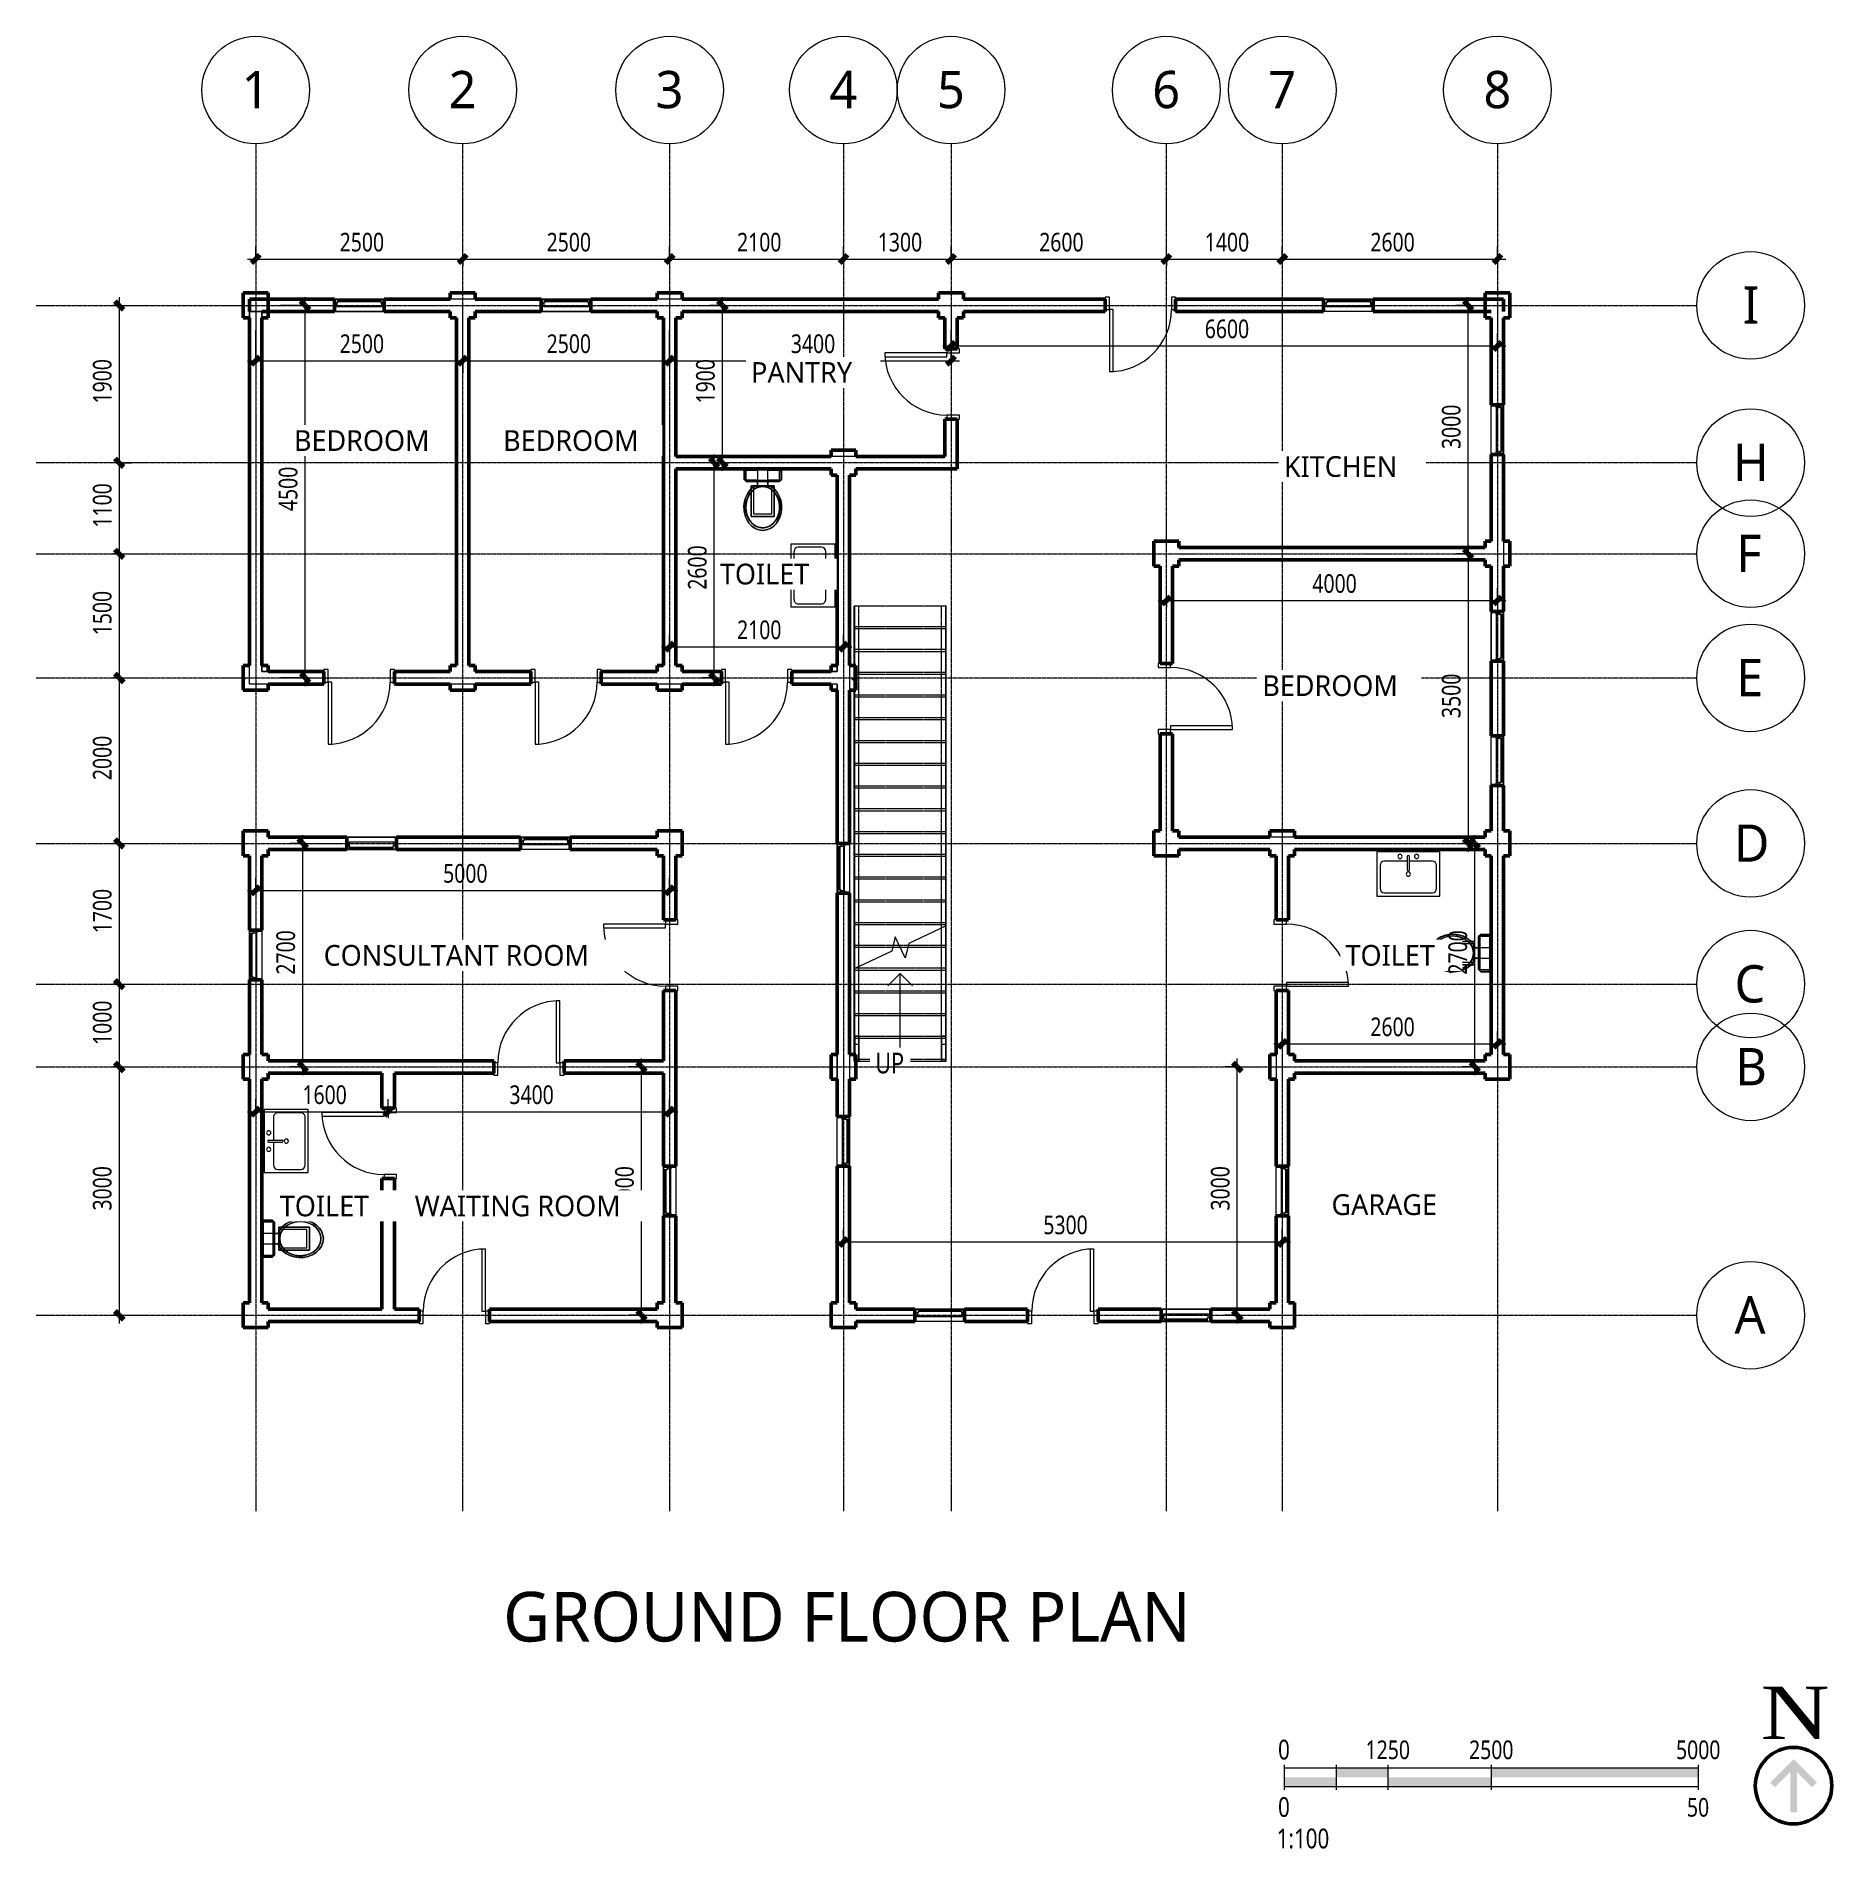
# Model space of a CAD drawing. Header units: millimetres. Extents: x -8020 to 13669, y -8823 to 13074.
import ezdxf

# ---------------------------------------------------------------- set-up
doc = ezdxf.new("R2010")
doc.units = ezdxf.units.MM
doc.linetypes.add('Grid Line 12_5mm', pattern=[21.5, 12.5, -3, 3, -3])
doc.linetypes.add('Overhead 1_5mm', pattern=[2.5, 1.5, -1])
for name, color, linetype, lineweight in [('A-ANNO-DIMS', 211, 'Continuous', 9), ('A-ANNO-DIMS-100', 211, 'Continuous', 9), ('A-ANNO-NOTE', 131, 'Continuous', 9), ('A-DOOR', 31, 'Continuous', 15), ('A-DOOR-FRAM', 31, 'Continuous', 18), ('A-FLOR-HRAL', 11, 'Continuous', 9), ('A-GLAZ', 151, 'Continuous', 15), ('A-WALL', 113, 'Continuous', 15), ('G-ANNO-TEXT', 231, 'Continuous', 9), ('P-SANR-FIXT', 6, 'Continuous', 9), ('S-GRID', 1, 'Continuous', 9), ('S-GRID-IDEN', 1, 'Continuous', 9), ('S-STRS', 31, 'Continuous', 9), ('S-STRS-ANNO', 31, 'Continuous', 9), ('S-STRS-MBND', 31, 'Overhead 1_5mm', 9), ('S-STRS-TEXT', 31, 'Continuous', 9)]:
    doc.layers.add(name, color=color, linetype=linetype, lineweight=lineweight)
doc.styles.add('Georgia', font='georgia.ttf', dxfattribs={"width": 1.2, "height": 6.35})
doc.styles.add('Trebuchet MS', font='trebuc.ttf', dxfattribs={"width": 0.8, "height": 250})
doc.styles.add('Trebuchet MS_1', font='trebuc.ttf', dxfattribs={"width": 0.8, "height": 2.38125})
doc.styles.add('Trebuchet MS_2', font='trebuc.ttf', dxfattribs={"width": 0.8, "height": 2.25})
doc.styles.add('Trebuchet MS_3', font='trebuc.ttf', dxfattribs={"height": 450})
doc.styles.add('Trebuchet MS_4', font='trebuc.ttf', dxfattribs={"width": 0.8, "height": 225})
doc.styles.add('Trebuchet MS_5', font='trebuc.ttf', dxfattribs={"height": 250})
doc.styles.add('Trebuchet MS_6', font='trebuc.ttf', dxfattribs={"height": 600})
doc.dimstyles.new('Linear_-_2_25mm_Trebuchet_MS', dxfattribs={"dimscale": 304.8, "dimtxt": 231.963954, "dimasz": 0.328084, "dimexe": 0.492126, "dimexo": 0.492126, "dimgap": 0.098425, "dimtad": 1, "dimdec": 0, "dimzin": 0, "dimdsep": 46, "dimtxsty": 'Trebuchet MS_4', "dimblk1": 'OBLIQUE', "dimblk2": 'OBLIQUE', "dimsah": 1, "dimcen": 0.09, "dimdle": 0.328084, "dimazin": 0, "dimtfac": 1, "dimtdec": 4, "dimtix": 1, "dimtmove": 0, "dimatfit": 3, "dimfxl": 1, "dimtvp": 1, "dimtolj": 1, "dimtzin": 0, "dimarcsym": 2})
pattern_1 = [(50, (0, 0), (728.737, -63.756), [76.2, -838.2]), (355, (0, 0), (-140.97, 764.23), [60.96, -670.56]), (100.451, (60.7, -5.3), (587.77, 700.467), [64.76, -712.36]), (46.184, (0, 203.2), (1084.316, -168.17), [114.3, -1257.3]), (96.636, (90.4, 189.2), (949.61, 989.71), [97.14, -1068.54]), (351.184, (0, 203.2), (949.62, 989.7), [91.44, -1005.84]), (21, (101.6, 152.4), (606.458, -409.06), [76.2, -838.2]), (326, (101.6, 152.4), (247.21, 736.753), [60.96, -670.56]), (71.451, (152.14, 118.3), (853.67, 327.685), [64.76, -712.36]), (37.5, (0, 0), (12.3547, 338.22), [33.528, -628.904, 33.528, -647.192, -673.1]), (37.5, (0, 0), (12.3547, 338.22), [-1343.152, 33.528, -639.572]), (7.5, (0, 0), (267.279, 400.722), [33.528, -354.584, 33.528, -613.664, -256.54]), (7.5, (0, 0), (267.279, 400.722), [-1035.304, 33.528, -223.012]), (327.5, (-226.57, 0), (542.3633, -22.9153), [33.528, -220.472, 33.528, -758.952, -1051.56]), (327.5, (-226.57, 0), (542.3633, -22.9153), [-1046.48, 33.528, -1018.032]), (317.5, (-328.17, 0), (592.517, 101.707), [33.528, -296.672, 33.528, -492.76, -746.76]), (317.5, (-328.17, 0), (592.517, 101.707), [-856.488, 33.528, -713.232])]

msp = doc.modelspace()

# ---------------------------------------------------------------- texts
at = {"layer": 'G-ANNO-TEXT', "color": 7, "attachment_point": 1, "bg_fill": 3, "box_fill_scale": 1.25, "bg_fill_color": 256, "bg_fill_true_color": 13158600, "bg_fill_transparency": 0}
for s, insert, char_height, width, style in [('GARAGE', (7626, -916.6), 250, 1547.257, 'Trebuchet MS_5'), ('GROUND FLOOR PLAN', (-2380.4, -5719.7), 600, 9964.976, 'Trebuchet MS_6')]:
    msp.add_mtext(s, dxfattribs=dict(at, insert=insert, char_height=char_height, width=width, style=style))

# ---------------------------------------------------------------- blocks, each defined once
blk = doc.blocks.new('M_Door-Passage-Single-Vision_Lite - 750 x 2000mm-1696654-L1 - Architectural')
at = {"layer": 'A-DOOR', "lineweight": 18}
for p, q in [((375, 806.35), (330, 806.35)), ((330, 806.35), (330, 56.35)), ((375, 56.35), (375, 806.35)), ((330, 56.35), (375, 56.35))]:
    blk.add_line(p, q, dxfattribs=at)
at = {"layer": 'A-DOOR', "lineweight": 9}
blk.add_arc((375, 56.35), 750, 90, 180, dxfattribs=at)
at = {"layer": 'A-DOOR-FRAM'}
for p, q in [((-375, 56.35), (-425, 56.35)), ((-425, 56.35), (-425, -93.65)), ((-375, -93.65), (-375, 56.35)), ((375, 56.35), (375, -93.65)), ((425, 56.35), (375, 56.35)), ((425, -93.65), (425, 56.35)), ((-425, -93.65), (-375, -93.65)), ((375, -93.65), (425, -93.65))]:
    blk.add_line(p, q, dxfattribs=at)
blk = doc.blocks.new('M_Window-Fixed - 600 x 900mm-1696655-L1 - Architectural')
at = {"layer": 'A-GLAZ'}
for p, q in [((-300, 75), (300, 75)), ((300, -75), (-300, -75))]:
    blk.add_line(p, q, dxfattribs=at)
at = {"layer": 'A-GLAZ', "lineweight": 18}
for p, q in [((-300, -75), (-300, 75)), ((-261.9, 75), (-300, 75)), ((-287.3, 75), (-287.3, 30.55)), ((-287.3, 30.55), (-268.25, 30.55)), ((-261.9, 30.55), (-268.25, 30.55)), ((-268.25, 30.55), (-268.25, -13.9)), ((-261.9, 75), (-261.9, 30.55)), ((261.9, 75), (261.9, 30.55)), ((300, 75), (261.9, 75)), ((261.9, 30.55), (268.25, 30.55)), ((268.25, 30.55), (268.25, -13.9)), ((287.3, 30.55), (268.25, 30.55)), ((287.3, 75), (287.3, 30.55)), ((300, 75), (300, -75)), ((-268.25, -13.9), (-300, -13.9)), ((300, -13.9), (268.25, -13.9))]:
    blk.add_line(p, q, dxfattribs=at)
at = {"layer": 'A-GLAZ', "lineweight": 9}
for p, q in [((261.9, 75), (-261.9, 75)), ((-268.25, -13.9), (268.25, -13.9))]:
    blk.add_line(p, q, dxfattribs=at)
at = {"layer": 'A-GLAZ', "lineweight": 35}
blk.add_line((261.9, 52.775), (-261.9, 52.775), dxfattribs=at)
blk = doc.blocks.new('Top Rail Type - Top Rail_Internal_-1694300-L1 - Architectural')
at = {"layer": 'A-FLOR-HRAL'}
for p, q in [((2916, 993), (2916, 899)), ((2966, 993), (2916, 993)), ((2916, 993), (2916, 693)), ((2916, 899), (2966, 899)), ((2916, 693), (2916, 899)), ((2966, 899), (2966, 993)), ((2966, 993), (2966, 693)), ((2966, 899), (2966, 693)), ((2916, 693), (2966, 693)), ((2966, 693), (2916, 693))]:
    blk.add_line(p, q, dxfattribs=at)
blk = doc.blocks.new('Top Rail Type - Top Rail_Internal_-V1-L1 - Architectural')
at = {"layer": 'A-FLOR-HRAL', "linetype": 'Overhead 1_5mm'}
for p, q in [((2916, 6193), (2966, 6193)), ((2916, 2301), (2916, 6193)), ((2966, 2324), (2966, 6193))]:
    blk.add_line(p, q, dxfattribs=at)
at = {"layer": 'A-FLOR-HRAL'}
for p, q in [((2966, 2324), (2916, 2301)), ((2916, 693), (2916, 2301)), ((2966, 693), (2966, 2324)), ((2916, 693), (2966, 693))]:
    blk.add_line(p, q, dxfattribs=at)
blk = doc.blocks.new('Top Rail Type - Top Rail_Internal_-1694311-L1 - Architectural')
at = {"layer": 'A-FLOR-HRAL'}
for p, q in [((1867, 993), (1867, 899)), ((1917, 993), (1867, 993)), ((1867, 993), (1867, 693)), ((1867, 899), (1917, 899)), ((1867, 693), (1867, 899)), ((1917, 899), (1917, 993)), ((1917, 993), (1917, 693)), ((1917, 899), (1917, 693)), ((1867, 693), (1917, 693)), ((1917, 693), (1867, 693))]:
    blk.add_line(p, q, dxfattribs=at)
blk = doc.blocks.new('Top Rail Type - Top Rail_Internal_-V2-L1 - Architectural')
at = {"layer": 'A-FLOR-HRAL', "linetype": 'Overhead 1_5mm'}
for p, q in [((1867, 6193), (1917, 6193)), ((1867, 1811), (1867, 6193)), ((1917, 1835), (1917, 6193))]:
    blk.add_line(p, q, dxfattribs=at)
at = {"layer": 'A-FLOR-HRAL'}
for p, q in [((1917, 1835), (1867, 1811)), ((1867, 693), (1867, 1811)), ((1917, 693), (1917, 1835)), ((1867, 693), (1917, 693))]:
    blk.add_line(p, q, dxfattribs=at)
blk = doc.blocks.new('M_Water Closet - Flush Tank - Private - 6_1 Lpf-1532501-L1 - Architectural')
at = {"layer": 'P-SANR-FIXT'}
for p, q in [((0, 200), (25, 225)), ((25, 225), (0, 200)), ((25, 225), (127, 225)), ((127, 225), (25, 225)), ((127, 225), (152, 200)), ((152, 200), (127, 225)), ((0, -200), (0, 200)), ((0, 200), (0, -200)), ((137, 203), (16, 203)), ((16, 203), (16, -203)), ((16, 203), (137, 203)), ((16, 63), (16, 203)), ((137, 63), (16, 63)), ((216, 63), (16, 63)), ((16, 63), (16, -64)), ((137, -203), (137, 203)), ((137, 203), (137, 63)), ((137, -64), (137, 63)), ((137, 63), (195, 63)), ((152, 200), (152, -200)), ((152, -200), (152, 200)), ((195, 63), (216, 63)), ((203, -140), (203, 140)), ((203, 140), (574, 140)), ((574, 140), (203, 140)), ((203, 140), (203, -140)), ((216, 110), (216, 106)), ((219, 110), (216, 110)), ((216, 110), (216, -110)), ((543, 110), (216, 110)), ((216, 106), (216, 63)), ((216, 63), (216, -64)), ((255, 110), (219, 110)), ((543, -110), (543, 110)), ((543, -110), (543, 110)), ((574, 140), (574, -140)), ((574, -140), (574, 140)), ((25, -225), (0, -200)), ((0, -200), (25, -225)), ((16, -203), (16, -64)), ((16, -64), (137, -64)), ((16, -64), (216, -64)), ((16, -203), (137, -203)), ((137, -203), (16, -203)), ((152, -200), (127, -225)), ((127, -225), (152, -200)), ((137, -64), (137, -203)), ((195, -64), (137, -64)), ((216, -64), (195, -64)), ((574, -140), (203, -140)), ((203, -140), (574, -140)), ((216, -64), (216, -106)), ((216, -106), (216, -110)), ((216, -110), (219, -110)), ((216, -110), (543, -110)), ((219, -110), (255, -110)), ((127, -225), (25, -225)), ((25, -225), (127, -225))]:
    blk.add_line(p, q, dxfattribs=at)
at = {"layer": 'P-SANR-FIXT', "flags": 128}
for points in [[(743, 0), (737, 46), (720, 91), (692, 132), (655, 167), (609, 195), (558, 215), (503, 226), (446, 228), (390, 220), (336, 204), (289, 178), (248, 146), (216, 107), (195, 63)], [(219, 110), (248, 146), (286, 176), (329, 200), (377, 217), (429, 227), (481, 228), (533, 221), (583, 207), (628, 185), (667, 156), (699, 122), (723, 84), (738, 43), (743, 0)], [(195, 63), (204, 85), (216, 106)], [(215, 0), (221, 47), (239, 91), (269, 131), (308, 164), (356, 189), (408, 204), (464, 210), (519, 204), (572, 189), (619, 164), (658, 131), (688, 91), (706, 47), (712, 0)], [(712, 0), (706, 47), (688, 91), (658, 131), (619, 164), (572, 189), (519, 204), (464, 210), (408, 204), (356, 189), (308, 164), (269, 131), (239, 91), (221, 47), (215, 0)], [(219, 110), (217, 108), (216, 106)], [(195, -64), (216, -107), (248, -146), (289, -178), (336, -204), (390, -220), (446, -228), (503, -226), (558, -215), (609, -195), (655, -167), (692, -132), (720, -91), (737, -46), (743, 0)], [(216, -106), (204, -85), (195, -64)], [(712, 0), (706, -47), (688, -91), (658, -131), (619, -164), (572, -189), (519, -204), (464, -210), (408, -204), (356, -189), (308, -164), (269, -131), (239, -91), (221, -47), (215, 0)], [(215, 0), (221, -47), (239, -91), (269, -131), (308, -164), (356, -189), (408, -204), (464, -210), (519, -204), (572, -189), (619, -164), (658, -131), (688, -91), (706, -47), (712, 0)], [(216, -106), (217, -108), (219, -110)], [(743, 0), (737, -46), (720, -90), (693, -131), (656, -166), (611, -194), (560, -214), (505, -226), (449, -228), (393, -221), (340, -205), (292, -180), (251, -148), (219, -110)]]:
    blk.add_lwpolyline(points, dxfattribs=at)
at = {"layer": 'P-SANR-FIXT'}
for points in [[(712, 0), (712, 9), (711, 26), (705, 51), (696, 75), (683, 97), (667, 118), (649, 136), (629, 152), (607, 166), (584, 178), (560, 188), (536, 195), (510, 200), (485, 203), (459, 204), (433, 202), (408, 198), (383, 193), (358, 184), (334, 174), (312, 162), (291, 147), (271, 130), (260, 117), (255, 110)], [(255, -110), (260, -117), (271, -130), (291, -147), (312, -162), (334, -174), (358, -184), (383, -193), (408, -198), (433, -202), (459, -204), (485, -203), (510, -200), (536, -195), (560, -188), (584, -178), (607, -166), (629, -152), (649, -136), (667, -118), (683, -97), (696, -75), (705, -51), (711, -26), (712, -9), (712, 0)]]:
    blk.add_open_spline(points, degree=3, dxfattribs=at)
for points, knots in [([(543, 110), (536, 110), (522, 110), (493, 110), (456, 110), (412, 110), (367, 110), (331, 110), (305, 110), (288, 110), (274, 110), (265, 110), (259, 110), (256, 110), (255, 110), (255, 110)], [-1, -1, -1, -1, -0.941667, -0.883333, -0.766667, -0.65, -0.533333, -0.4, -0.333333, -0.266667, -0.2, -0.133333, -0.1, -0.066667, 0, 0, 0, 0]), ([(255, -110), (255, -110), (255, -110), (258, -110), (261, -110), (265, -110), (270, -110), (275, -110), (281, -110), (287, -110), (295, -110), (302, -110), (310, -110), (319, -110), (331, -110), (355, -110), (393, -110), (443, -110), (485, -110), (519, -110), (535, -110), (543, -110)], [-1, -1, -1, -1, -0.941667, -0.9125, -0.883333, -0.854167, -0.825, -0.795833, -0.766667, -0.7375, -0.708333, -0.679167, -0.65, -0.620833, -0.591667, -0.533333, -0.4, -0.266667, -0.133333, -0.066667, 0, 0, 0, 0])]:
    blk.add_open_spline(points, degree=3, knots=knots, dxfattribs=at)
blk = doc.blocks.new('M_Sink Kitchen-Single - 760 x 535mm-1436930-L1 - Architectural')
at = {"layer": 'P-SANR-FIXT'}
for p, q in [((396, 270), (-364, 270)), ((-364, 270), (-364, -265)), ((396, -265), (396, 270)), ((-326, 105), (-326, -176)), ((3, 156), (-275, 156)), ((3, 213), (3, 53)), ((28, 213), (28, 53)), ((307, 156), (28, 156)), ((358, -176), (358, 105)), ((-364, -265), (396, -265)), ((-275, -227), (307, -227))]:
    blk.add_line(p, q, dxfattribs=at)
for centre, radius, start, end in [((-84, 213), 25.4, 360, 180), ((16, 213), 12.7, 360, 180), ((116, 213), 25.4, 360, 180), ((-275, 105), 50.8, 90, 180), ((-84, 213), 25.4, 180, 0), ((16, 0), 25.4, 360, 180), ((16, 0), 25.4, 180, 0), ((16, 53), 12.7, 180, 0), ((116, 213), 25.4, 180, 360), ((307, 105), 50.8, 360, 90), ((-275, -176), 50.8, 180, 270), ((307, -176), 50.8, 270, 0)]:
    blk.add_arc(centre, radius, start, end, dxfattribs=at)
blk = doc.blocks.new('M_GA_Graphic Scale - w Scale Label-615682-L1 - Architectural')
at = {"layer": 'A-ANNO-NOTE'}
h = blk.add_hatch(color=256, dxfattribs=at)
h.paths.add_polyline_path([(25, -1.12), (12.5, -1.12), (12.5, 0), (25, 0)])
h.paths.add_polyline_path([(6.25, -1.12), (0, -1.12), (0, 0), (6.25, 0)])
h = blk.add_hatch(color=256, dxfattribs=at)
h.paths.add_polyline_path([(50, 0), (25, 0), (25, 1.12), (50, 1.12)])
h.paths.add_polyline_path([(12.5, 0), (6.25, 0), (6.25, 1.12), (12.5, 1.12)])
for p, q in [((0, 1.52), (0, -1.52)), ((50, 1.12), (0, 1.12)), ((6.25, 1.52), (6.25, -1.52)), ((12.5, 1.52), (12.5, -1.52)), ((25, 1.52), (25, -1.52)), ((50, 1.52), (50, -1.52)), ((50, 1.12), (50, -1.12)), ((50, -1.12), (0, -1.12))]:
    blk.add_line(p, q, dxfattribs=at)
at = {"layer": 'A-ANNO-NOTE', "attachment_point": 1}
for s, insert, char_height, width, style in [('0', (-0.75, 4.55), 2.38, 1.7316, 'Trebuchet MS_1'), ('1250', (9.82, 4.46), 2.25, 6.4135, 'Trebuchet MS_2'), ('2500', (22.32, 4.46), 2.25, 6.4135, 'Trebuchet MS_2'), ('5000', (47.32, 4.46), 2.25, 6.4135, 'Trebuchet MS_2'), ('0', (-0.75, -2.39), 2.38, 1.7316, 'Trebuchet MS_1'), ('50', (48.64, -2.49), 2.25, 3.2067, 'Trebuchet MS_2'), ('1:100', (-0.91, -6.19), 2.381, 8.1451, 'Trebuchet MS_1')]:
    blk.add_mtext(s, dxfattribs=dict(at, insert=insert, char_height=char_height, width=width, style=style))
blk = doc.blocks.new('M_North Arrow w Rotation - Circle-1716250-L1 - Architectural')
at = {"layer": 'A-ANNO-NOTE'}
blk.add_hatch(color=256, dxfattribs=at).paths.add_polyline_path([(-2.83, 0.37), (0, 3.2), (2.83, 0.37), (2.26, -0.19), (0.4, 1.67), (0.4, -3.2), (-0.4, -3.2), (-0.4, 1.67), (-2.26, -0.19)])
at = {"layer": 'A-ANNO-NOTE', "lineweight": 50}
blk.add_circle((0, 0), 4.62, dxfattribs=at)
at = {"layer": 'A-ANNO-NOTE', "insert": (-3.97, 11.97), "char_height": 6.35, "width": 10.2937, "attachment_point": 1, "style": 'Georgia'}
blk.add_mtext('N', dxfattribs=at)
blk = doc.blocks.new('Grid - M_Grid Head - Circle-50561-L1 - Architectural')
at = {"layer": 'S-GRID-IDEN'}
blk.add_circle((0, 0), 6.5, dxfattribs=at)
blk = doc.blocks.new('DIMBLOCK1-L1 - Architectural')
at = {"layer": 'A-ANNO-DIMS-100'}
for p, q in [((-5369, 9154), (-5369, 9522)), ((-2869, 9154), (-2869, 9522)), ((-5469, 9154), (-2769, 9154)), ((-5369, 9154), (-5369, 9004)), ((-2869, 9154), (-2869, 9004))]:
    blk.add_line(p, q, dxfattribs=at)
at = {"layer": 'A-ANNO-DIMS-100', "lineweight": 70}
for p, q in [((-5369, 9154), (-5319, 9204)), ((-2869, 9154), (-2819, 9204)), ((-5369, 9154), (-5419, 9104)), ((-2869, 9154), (-2919, 9104))]:
    blk.add_line(p, q, dxfattribs=at)
at = {"layer": 'A-ANNO-DIMS-100', "color": 0, "insert": (-4355, 9472), "char_height": 225, "width": 566.15, "attachment_point": 1, "line_spacing_factor": 1.048425, "style": 'Trebuchet MS_4'}
blk.add_mtext('2500', dxfattribs=at)
blk = doc.blocks.new('_Oblique')
at = {"color": 0, "linetype": 'ByBlock', "lineweight": -2}
blk.add_line((-0.5, -0.5), (0.5, 0.5), dxfattribs=at)
blk = doc.blocks.new('DIMBLOCK2-L1 - Architectural')
at = {"layer": 'A-ANNO-DIMS-100'}
for p, q in [((-2869, 9154), (-2869, 9304)), ((-369, 9154), (-369, 9304)), ((-2969, 9154), (-269, 9154)), ((-2869, 9154), (-2869, 9075)), ((-369, 9154), (-369, 9075))]:
    blk.add_line(p, q, dxfattribs=at)
at = {"layer": 'A-ANNO-DIMS-100', "lineweight": 70}
for p, q in [((-2869, 9154), (-2819, 9204)), ((-369, 9154), (-319, 9204)), ((-2869, 9154), (-2919, 9104)), ((-369, 9154), (-419, 9104))]:
    blk.add_line(p, q, dxfattribs=at)
at = {"layer": 'A-ANNO-DIMS-100', "color": 0, "insert": (-1855, 9472), "char_height": 225, "width": 566.15, "attachment_point": 1, "line_spacing_factor": 1.048425, "style": 'Trebuchet MS_4'}
blk.add_mtext('2500', dxfattribs=at)
blk = doc.blocks.new('DIMBLOCK3-L1 - Architectural')
at = {"layer": 'A-ANNO-DIMS-100', "lineweight": 70}
for p, q in [((-4773, 9822), (-4823, 9872)), ((-4773, 9822), (-4723, 9772)), ((-4773, 5322), (-4823, 5372)), ((-4773, 5322), (-4723, 5272))]:
    blk.add_line(p, q, dxfattribs=at)
at = {"layer": 'A-ANNO-DIMS-100'}
for p, q in [((-4773, 5222), (-4773, 9922)), ((-4773, 9822), (-5069, 9822)), ((-4773, 9822), (-4623, 9822)), ((-4773, 5322), (-5069, 5322)), ((-4773, 5322), (-4623, 5322))]:
    blk.add_line(p, q, dxfattribs=at)
at = {"layer": 'A-ANNO-DIMS-100', "color": 0, "insert": (-5091, 7337), "char_height": 225, "width": 566.15, "attachment_point": 1, "rotation": 90, "line_spacing_factor": 1.048425, "style": 'Trebuchet MS_4'}
blk.add_mtext('4500', dxfattribs=at)
blk = doc.blocks.new('DIMBLOCK4-L1 - Architectural')
at = {"layer": 'A-ANNO-DIMS-100'}
for p, q in [((-369, 9154), (-369, 9522)), ((3031, 9154), (3031, 9522)), ((-469, 9154), (3131, 9154)), ((-369, 9154), (-369, 9004)), ((3031, 9154), (3031, 9004))]:
    blk.add_line(p, q, dxfattribs=at)
at = {"layer": 'A-ANNO-DIMS-100', "lineweight": 70}
for p, q in [((-369, 9154), (-319, 9204)), ((3031, 9154), (3081, 9204)), ((-369, 9154), (-419, 9104)), ((3031, 9154), (2981, 9104))]:
    blk.add_line(p, q, dxfattribs=at)
at = {"layer": 'A-ANNO-DIMS-100', "color": 0, "insert": (1095, 9472), "char_height": 225, "width": 566.15, "attachment_point": 1, "line_spacing_factor": 1.048425, "style": 'Trebuchet MS_4'}
blk.add_mtext('3400', dxfattribs=at)
blk = doc.blocks.new('DIMBLOCK5-L1 - Architectural')
at = {"layer": 'A-ANNO-DIMS-100'}
for p, q in [((-469, 5698), (1831, 5698)), ((-369, 5698), (-369, 5848)), ((-369, 5698), (-369, 5618)), ((1731, 5698), (1731, 5848)), ((1731, 5698), (1731, 5618))]:
    blk.add_line(p, q, dxfattribs=at)
at = {"layer": 'A-ANNO-DIMS-100', "lineweight": 70}
for p, q in [((-369, 5698), (-419, 5648)), ((-369, 5698), (-319, 5748)), ((1731, 5698), (1681, 5648)), ((1731, 5698), (1781, 5748))]:
    blk.add_line(p, q, dxfattribs=at)
at = {"layer": 'A-ANNO-DIMS-100', "color": 0, "insert": (445, 6016), "char_height": 225, "width": 566.15, "attachment_point": 1, "line_spacing_factor": 1.048425, "style": 'Trebuchet MS_4'}
blk.add_mtext('2100', dxfattribs=at)
blk = doc.blocks.new('DIMBLOCK6-L1 - Architectural')
at = {"layer": 'A-ANNO-DIMS-100', "lineweight": 70}
for p, q in [((268, 9822), (218, 9872)), ((268, 9822), (318, 9772)), ((268, 7922), (218, 7972)), ((268, 7922), (318, 7872))]:
    blk.add_line(p, q, dxfattribs=at)
at = {"layer": 'A-ANNO-DIMS-100'}
for p, q in [((268, 7822), (268, 9922)), ((268, 9822), (118, 9822)), ((268, 9822), (347, 9822)), ((268, 7922), (118, 7922)), ((268, 7922), (347, 7922))]:
    blk.add_line(p, q, dxfattribs=at)
at = {"layer": 'A-ANNO-DIMS-100', "color": 0, "insert": (-50, 8637), "char_height": 225, "width": 566.15, "attachment_point": 1, "rotation": 90, "line_spacing_factor": 1.048425, "style": 'Trebuchet MS_4'}
blk.add_mtext('1900', dxfattribs=at)
blk = doc.blocks.new('DIMBLOCK7-L1 - Architectural')
at = {"layer": 'A-ANNO-DIMS-100'}
for p, q in [((170, 7922), (20, 7922)), ((170, 5222), (170, 8022)), ((170, 7922), (250, 7922)), ((170, 5322), (20, 5322)), ((170, 5322), (250, 5322))]:
    blk.add_line(p, q, dxfattribs=at)
at = {"layer": 'A-ANNO-DIMS-100', "lineweight": 70}
for p, q in [((170, 7922), (120, 7972)), ((170, 7922), (220, 7872)), ((170, 5322), (120, 5372)), ((170, 5322), (220, 5272))]:
    blk.add_line(p, q, dxfattribs=at)
at = {"layer": 'A-ANNO-DIMS-100', "color": 0, "insert": (-148, 6387), "char_height": 225, "width": 566.15, "attachment_point": 1, "rotation": 90, "line_spacing_factor": 1.048425, "style": 'Trebuchet MS_4'}
blk.add_mtext('2600', dxfattribs=at)
blk = doc.blocks.new('DIMBLOCK8-L1 - Architectural')
at = {"layer": 'A-ANNO-DIMS-100'}
for p, q in [((9277, 6822), (9197, 6822)), ((9277, 6922), (9277, 3222)), ((9277, 6822), (9427, 6822)), ((9277, 3322), (9197, 3322)), ((9277, 3322), (9427, 3322))]:
    blk.add_line(p, q, dxfattribs=at)
at = {"layer": 'A-ANNO-DIMS-100', "lineweight": 70}
for p, q in [((9277, 6822), (9227, 6872)), ((9277, 6822), (9327, 6772)), ((9277, 3322), (9227, 3372)), ((9277, 3322), (9327, 3272))]:
    blk.add_line(p, q, dxfattribs=at)
at = {"layer": 'A-ANNO-DIMS-100', "color": 0, "insert": (8959, 4837), "char_height": 225, "width": 566.15, "attachment_point": 1, "rotation": 90, "line_spacing_factor": 1.048425, "style": 'Trebuchet MS_4'}
blk.add_mtext('3500', dxfattribs=at)
blk = doc.blocks.new('DIMBLOCK9-L1 - Architectural')
at = {"layer": 'A-ANNO-DIMS-100'}
for p, q in [((5631, 6257), (5631, 6407)), ((9631, 6257), (9631, 6407)), ((5531, 6257), (9731, 6257)), ((5631, 6257), (5631, 6178)), ((9631, 6257), (9631, 6178))]:
    blk.add_line(p, q, dxfattribs=at)
at = {"layer": 'A-ANNO-DIMS-100', "lineweight": 70}
for p, q in [((5631, 6257), (5581, 6207)), ((5631, 6257), (5681, 6307)), ((9631, 6257), (9581, 6207)), ((9631, 6257), (9681, 6307))]:
    blk.add_line(p, q, dxfattribs=at)
at = {"layer": 'A-ANNO-DIMS-100', "color": 0, "insert": (7395, 6575), "char_height": 225, "width": 566.15, "attachment_point": 1, "line_spacing_factor": 1.048425, "style": 'Trebuchet MS_4'}
blk.add_mtext('4000', dxfattribs=at)
blk = doc.blocks.new('DIMBLOCK10-L1 - Architectural')
at = {"layer": 'A-ANNO-DIMS-100'}
for p, q in [((9356, 3322), (9206, 3322)), ((9356, 522), (9356, 3422)), ((9356, 3322), (9435, 3322)), ((9356, 622), (9206, 622)), ((9356, 622), (9435, 622))]:
    blk.add_line(p, q, dxfattribs=at)
at = {"layer": 'A-ANNO-DIMS-100', "lineweight": 70}
for p, q in [((9356, 3322), (9306, 3372)), ((9356, 3322), (9406, 3272)), ((9356, 622), (9306, 672)), ((9356, 622), (9406, 572))]:
    blk.add_line(p, q, dxfattribs=at)
at = {"layer": 'A-ANNO-DIMS-100', "color": 0, "insert": (9038, 1737), "char_height": 225, "width": 566.15, "attachment_point": 1, "rotation": 90, "line_spacing_factor": 1.048425, "style": 'Trebuchet MS_4'}
blk.add_mtext('2700', dxfattribs=at)
blk = doc.blocks.new('DIMBLOCK11-L1 - Architectural')
at = {"layer": 'A-ANNO-DIMS-100'}
for p, q in [((6931, 901), (9731, 901)), ((7031, 901), (7031, 1051)), ((7031, 901), (7031, 822)), ((9631, 901), (9631, 1051)), ((9631, 901), (9631, 822))]:
    blk.add_line(p, q, dxfattribs=at)
at = {"layer": 'A-ANNO-DIMS-100', "lineweight": 70}
for p, q in [((7031, 901), (6981, 851)), ((7031, 901), (7081, 951)), ((9631, 901), (9581, 851)), ((9631, 901), (9681, 951))]:
    blk.add_line(p, q, dxfattribs=at)
at = {"layer": 'A-ANNO-DIMS-100', "color": 0, "insert": (8095, 1219), "char_height": 225, "width": 566.15, "attachment_point": 1, "line_spacing_factor": 1.048425, "style": 'Trebuchet MS_4'}
blk.add_mtext('2600', dxfattribs=at)
blk = doc.blocks.new('DIMBLOCK12-L1 - Architectural')
at = {"layer": 'A-ANNO-DIMS-100'}
for p, q in [((-5369, 81), (-5369, 231)), ((-3769, 81), (-3769, 231)), ((-5469, 81), (-3669, 81)), ((-5369, 81), (-5369, 2)), ((-3769, 81), (-3769, 2))]:
    blk.add_line(p, q, dxfattribs=at)
at = {"layer": 'A-ANNO-DIMS-100', "lineweight": 70}
for p, q in [((-5369, 81), (-5419, 31)), ((-5369, 81), (-5319, 131)), ((-3769, 81), (-3819, 31)), ((-3769, 81), (-3719, 131))]:
    blk.add_line(p, q, dxfattribs=at)
at = {"layer": 'A-ANNO-DIMS-100', "color": 0, "insert": (-4805, 399), "char_height": 225, "width": 566.15, "attachment_point": 1, "line_spacing_factor": 1.048425, "style": 'Trebuchet MS_4'}
blk.add_mtext('1600', dxfattribs=at)
blk = doc.blocks.new('DIMBLOCK13-L1 - Architectural')
at = {"layer": 'A-ANNO-DIMS-100'}
for p, q in [((-3769, 81), (-3769, 231)), ((-369, 81), (-369, 231)), ((-3869, 81), (-269, 81)), ((-3769, 81), (-3769, 2)), ((-369, 81), (-369, 2))]:
    blk.add_line(p, q, dxfattribs=at)
at = {"layer": 'A-ANNO-DIMS-100', "lineweight": 70}
for p, q in [((-3769, 81), (-3819, 31)), ((-3769, 81), (-3719, 131)), ((-369, 81), (-419, 31)), ((-369, 81), (-319, 131))]:
    blk.add_line(p, q, dxfattribs=at)
at = {"layer": 'A-ANNO-DIMS-100', "color": 0, "insert": (-2305, 399), "char_height": 225, "width": 566.15, "attachment_point": 1, "line_spacing_factor": 1.048425, "style": 'Trebuchet MS_4'}
blk.add_mtext('3400', dxfattribs=at)
blk = doc.blocks.new('DIMBLOCK14-L1 - Architectural')
at = {"layer": 'A-ANNO-DIMS-100', "lineweight": 70}
for p, q in [((-710, 622), (-760, 672)), ((-710, 622), (-660, 572)), ((-710, -2378), (-760, -2328)), ((-710, -2378), (-660, -2428))]:
    blk.add_line(p, q, dxfattribs=at)
at = {"layer": 'A-ANNO-DIMS-100'}
for p, q in [((-710, -2478), (-710, 722)), ((-710, 622), (-860, 622)), ((-710, 622), (-630, 622)), ((-710, -2378), (-860, -2378)), ((-710, -2378), (-630, -2378))]:
    blk.add_line(p, q, dxfattribs=at)
at = {"layer": 'A-ANNO-DIMS-100', "color": 0, "insert": (-1028, -1113), "char_height": 225, "width": 566.15, "attachment_point": 1, "rotation": 90, "line_spacing_factor": 1.048425, "style": 'Trebuchet MS_4'}
blk.add_mtext('3000', dxfattribs=at)
blk = doc.blocks.new('DIMBLOCK15-L1 - Architectural')
at = {"layer": 'A-ANNO-DIMS-100'}
for p, q in [((-4802, 3322), (-4952, 3322)), ((-4802, 522), (-4802, 3422)), ((-4802, 3322), (-4723, 3322)), ((-4802, 622), (-4952, 622)), ((-4802, 622), (-4723, 622))]:
    blk.add_line(p, q, dxfattribs=at)
at = {"layer": 'A-ANNO-DIMS-100', "lineweight": 70}
for p, q in [((-4802, 3322), (-4852, 3372)), ((-4802, 3322), (-4752, 3272)), ((-4802, 622), (-4852, 672)), ((-4802, 622), (-4752, 572))]:
    blk.add_line(p, q, dxfattribs=at)
at = {"layer": 'A-ANNO-DIMS-100', "color": 0, "insert": (-5120, 1737), "char_height": 225, "width": 566.15, "attachment_point": 1, "rotation": 90, "line_spacing_factor": 1.048425, "style": 'Trebuchet MS_4'}
blk.add_mtext('2700', dxfattribs=at)
blk = doc.blocks.new('DIMBLOCK16-L1 - Architectural')
at = {"layer": 'A-ANNO-DIMS-100'}
for p, q in [((-5369, 2755), (-5369, 2905)), ((-369, 2755), (-369, 2905)), ((-5469, 2755), (-269, 2755)), ((-5369, 2755), (-5369, 2675)), ((-369, 2755), (-369, 2675))]:
    blk.add_line(p, q, dxfattribs=at)
at = {"layer": 'A-ANNO-DIMS-100', "lineweight": 70}
for p, q in [((-5369, 2755), (-5419, 2705)), ((-5369, 2755), (-5319, 2805)), ((-369, 2755), (-419, 2705)), ((-369, 2755), (-319, 2805))]:
    blk.add_line(p, q, dxfattribs=at)
at = {"layer": 'A-ANNO-DIMS-100', "color": 0, "insert": (-3105, 3073), "char_height": 225, "width": 566.15, "attachment_point": 1, "line_spacing_factor": 1.048425, "style": 'Trebuchet MS_4'}
blk.add_mtext('5000', dxfattribs=at)
blk = doc.blocks.new('DIMBLOCK17-L1 - Architectural')
at = {"layer": 'A-ANNO-DIMS-100'}
for p, q in [((1631, -1492), (7131, -1492)), ((1731, -1492), (1731, -1342)), ((1731, -1492), (1731, -1571)), ((7031, -1492), (7031, -1342)), ((7031, -1492), (7031, -1571))]:
    blk.add_line(p, q, dxfattribs=at)
at = {"layer": 'A-ANNO-DIMS-100', "lineweight": 70}
for p, q in [((1731, -1492), (1681, -1542)), ((1731, -1492), (1781, -1442)), ((7031, -1492), (6981, -1542)), ((7031, -1492), (7081, -1442))]:
    blk.add_line(p, q, dxfattribs=at)
at = {"layer": 'A-ANNO-DIMS-100', "color": 0, "insert": (4145, -1174), "char_height": 225, "width": 566.15, "attachment_point": 1, "line_spacing_factor": 1.048425, "style": 'Trebuchet MS_4'}
blk.add_mtext('5300', dxfattribs=at)
blk = doc.blocks.new('DIMBLOCK18-L1 - Architectural')
at = {"layer": 'A-ANNO-DIMS-100', "lineweight": 70}
for p, q in [((6487, 622), (6437, 672)), ((6487, 622), (6537, 572)), ((6487, -2378), (6437, -2328)), ((6487, -2378), (6537, -2428))]:
    blk.add_line(p, q, dxfattribs=at)
at = {"layer": 'A-ANNO-DIMS-100'}
for p, q in [((6487, -2478), (6487, 722)), ((6487, 622), (6337, 622)), ((6487, 622), (6731, 622)), ((6487, -2378), (6337, -2378)), ((6487, -2378), (6566, -2378))]:
    blk.add_line(p, q, dxfattribs=at)
at = {"layer": 'A-ANNO-DIMS-100', "color": 0, "insert": (6169, -1113), "char_height": 225, "width": 566.15, "attachment_point": 1, "rotation": 90, "line_spacing_factor": 1.048425, "style": 'Trebuchet MS_4'}
blk.add_mtext('3000', dxfattribs=at)
blk = doc.blocks.new('DIMBLOCK19-L1 - Architectural')
at = {"layer": 'A-ANNO-DIMS-100', "lineweight": 70}
for p, q in [((9277, 9822), (9227, 9872)), ((9277, 9822), (9327, 9772)), ((9277, 6822), (9227, 6872)), ((9277, 6822), (9327, 6772))]:
    blk.add_line(p, q, dxfattribs=at)
at = {"layer": 'A-ANNO-DIMS-100'}
for p, q in [((9277, 6722), (9277, 9922)), ((9277, 9822), (9127, 9822)), ((9277, 9822), (9356, 9822)), ((9277, 6822), (9127, 6822)), ((9277, 6822), (9356, 6822))]:
    blk.add_line(p, q, dxfattribs=at)
at = {"layer": 'A-ANNO-DIMS-100', "color": 0, "insert": (8959, 8087), "char_height": 225, "width": 566.15, "attachment_point": 1, "rotation": 90, "line_spacing_factor": 1.048425, "style": 'Trebuchet MS_4'}
blk.add_mtext('3000', dxfattribs=at)
blk = doc.blocks.new('DIMBLOCK20-L1 - Architectural')
at = {"layer": 'A-ANNO-DIMS-100'}
for p, q in [((3031, 9333), (3031, 9483)), ((9631, 9333), (9631, 9483)), ((2931, 9333), (9731, 9333)), ((3031, 9333), (3031, 9254)), ((9631, 9333), (9631, 9254))]:
    blk.add_line(p, q, dxfattribs=at)
at = {"layer": 'A-ANNO-DIMS-100', "lineweight": 70}
for p, q in [((3031, 9333), (2981, 9283)), ((3031, 9333), (3081, 9383)), ((9631, 9333), (9581, 9283)), ((9631, 9333), (9681, 9383))]:
    blk.add_line(p, q, dxfattribs=at)
at = {"layer": 'A-ANNO-DIMS-100', "color": 0, "insert": (6095, 9651), "char_height": 225, "width": 566.15, "attachment_point": 1, "line_spacing_factor": 1.048425, "style": 'Trebuchet MS_4'}
blk.add_mtext('6600', dxfattribs=at)
blk = doc.blocks.new('DIMBLOCK21-L1 - Architectural')
at = {"layer": 'A-ANNO-DIMS-100', "lineweight": 70}
for p, q in [((-7018, 9822), (-7068, 9872)), ((-7018, 9822), (-6968, 9772)), ((-7018, 7922), (-7068, 7972)), ((-7018, 7922), (-6968, 7872))]:
    blk.add_line(p, q, dxfattribs=at)
at = {"layer": 'A-ANNO-DIMS-100'}
for p, q in [((-7018, 9922), (-7018, 7922)), ((-7018, 9822), (-7097, 9822)), ((-7018, 9822), (-6868, 9822)), ((-7018, 7922), (-7097, 7922)), ((-7018, 7922), (-6868, 7922))]:
    blk.add_line(p, q, dxfattribs=at)
at = {"layer": 'A-ANNO-DIMS-100', "color": 0, "insert": (-7336, 8637), "char_height": 225, "width": 566.15, "attachment_point": 1, "rotation": 90, "line_spacing_factor": 1.048425, "style": 'Trebuchet MS_4'}
blk.add_mtext('1900', dxfattribs=at)
blk = doc.blocks.new('DIMBLOCK22-L1 - Architectural')
at = {"layer": 'A-ANNO-DIMS-100'}
for p, q in [((-7018, 7922), (-7097, 7922)), ((-7018, 7922), (-7018, 6822)), ((-7018, 7922), (-6868, 7922)), ((-7018, 6822), (-7097, 6822)), ((-7018, 6822), (-6868, 6822))]:
    blk.add_line(p, q, dxfattribs=at)
at = {"layer": 'A-ANNO-DIMS-100', "lineweight": 70}
for p, q in [((-7018, 7922), (-7068, 7972)), ((-7018, 7922), (-6968, 7872)), ((-7018, 6822), (-7068, 6872)), ((-7018, 6822), (-6968, 6772))]:
    blk.add_line(p, q, dxfattribs=at)
at = {"layer": 'A-ANNO-DIMS-100', "color": 0, "insert": (-7336, 7137), "char_height": 225, "width": 566.15, "attachment_point": 1, "rotation": 90, "line_spacing_factor": 1.048425, "style": 'Trebuchet MS_4'}
blk.add_mtext('1100', dxfattribs=at)
blk = doc.blocks.new('DIMBLOCK23-L1 - Architectural')
at = {"layer": 'A-ANNO-DIMS-100'}
for p, q in [((-7018, 6822), (-7097, 6822)), ((-7018, 6822), (-7018, 5322)), ((-7018, 6822), (-6868, 6822)), ((-7018, 5322), (-7097, 5322)), ((-7018, 5322), (-6868, 5322))]:
    blk.add_line(p, q, dxfattribs=at)
at = {"layer": 'A-ANNO-DIMS-100', "lineweight": 70}
for p, q in [((-7018, 6822), (-7068, 6872)), ((-7018, 6822), (-6968, 6772)), ((-7018, 5322), (-7068, 5372)), ((-7018, 5322), (-6968, 5272))]:
    blk.add_line(p, q, dxfattribs=at)
at = {"layer": 'A-ANNO-DIMS-100', "color": 0, "insert": (-7336, 5837), "char_height": 225, "width": 566.15, "attachment_point": 1, "rotation": 90, "line_spacing_factor": 1.048425, "style": 'Trebuchet MS_4'}
blk.add_mtext('1500', dxfattribs=at)
blk = doc.blocks.new('DIMBLOCK24-L1 - Architectural')
at = {"layer": 'A-ANNO-DIMS-100'}
for p, q in [((-7018, 5322), (-7097, 5322)), ((-7018, 5322), (-7018, 3322)), ((-7018, 5322), (-6868, 5322)), ((-7018, 3322), (-7097, 3322)), ((-7018, 3322), (-6868, 3322))]:
    blk.add_line(p, q, dxfattribs=at)
at = {"layer": 'A-ANNO-DIMS-100', "lineweight": 70}
for p, q in [((-7018, 5322), (-7068, 5372)), ((-7018, 5322), (-6968, 5272)), ((-7018, 3322), (-7068, 3372)), ((-7018, 3322), (-6968, 3272))]:
    blk.add_line(p, q, dxfattribs=at)
at = {"layer": 'A-ANNO-DIMS-100', "color": 0, "insert": (-7336, 4087), "char_height": 225, "width": 566.15, "attachment_point": 1, "rotation": 90, "line_spacing_factor": 1.048425, "style": 'Trebuchet MS_4'}
blk.add_mtext('2000', dxfattribs=at)
blk = doc.blocks.new('DIMBLOCK25-L1 - Architectural')
at = {"layer": 'A-ANNO-DIMS-100'}
for p, q in [((-7018, 3322), (-7097, 3322)), ((-7018, 3322), (-7018, 1622)), ((-7018, 3322), (-6868, 3322)), ((-7018, 1622), (-7097, 1622)), ((-7018, 1622), (-6868, 1622))]:
    blk.add_line(p, q, dxfattribs=at)
at = {"layer": 'A-ANNO-DIMS-100', "lineweight": 70}
for p, q in [((-7018, 3322), (-7068, 3372)), ((-7018, 3322), (-6968, 3272)), ((-7018, 1622), (-7068, 1672)), ((-7018, 1622), (-6968, 1572))]:
    blk.add_line(p, q, dxfattribs=at)
at = {"layer": 'A-ANNO-DIMS-100', "color": 0, "insert": (-7336, 2237), "char_height": 225, "width": 566.15, "attachment_point": 1, "rotation": 90, "line_spacing_factor": 1.048425, "style": 'Trebuchet MS_4'}
blk.add_mtext('1700', dxfattribs=at)
blk = doc.blocks.new('DIMBLOCK26-L1 - Architectural')
at = {"layer": 'A-ANNO-DIMS-100'}
for p, q in [((-7018, 1622), (-7097, 1622)), ((-7018, 1622), (-7018, 622)), ((-7018, 1622), (-6868, 1622)), ((-7018, 622), (-7097, 622)), ((-7018, 622), (-6868, 622))]:
    blk.add_line(p, q, dxfattribs=at)
at = {"layer": 'A-ANNO-DIMS-100', "lineweight": 70}
for p, q in [((-7018, 1622), (-7068, 1672)), ((-7018, 1622), (-6968, 1572)), ((-7018, 622), (-7068, 672)), ((-7018, 622), (-6968, 572))]:
    blk.add_line(p, q, dxfattribs=at)
at = {"layer": 'A-ANNO-DIMS-100', "color": 0, "insert": (-7336, 887), "char_height": 225, "width": 566.15, "attachment_point": 1, "rotation": 90, "line_spacing_factor": 1.048425, "style": 'Trebuchet MS_4'}
blk.add_mtext('1000', dxfattribs=at)
blk = doc.blocks.new('DIMBLOCK27-L1 - Architectural')
at = {"layer": 'A-ANNO-DIMS-100', "lineweight": 70}
for p, q in [((-7018, 622), (-7068, 672)), ((-7018, 622), (-6968, 572)), ((-7018, -2378), (-7068, -2328)), ((-7018, -2378), (-6968, -2428))]:
    blk.add_line(p, q, dxfattribs=at)
at = {"layer": 'A-ANNO-DIMS-100'}
for p, q in [((-7018, 622), (-7097, 622)), ((-7018, 622), (-7018, -2478)), ((-7018, 622), (-6868, 622)), ((-7018, -2378), (-7097, -2378)), ((-7018, -2378), (-6868, -2378))]:
    blk.add_line(p, q, dxfattribs=at)
at = {"layer": 'A-ANNO-DIMS-100', "color": 0, "insert": (-7336, -1113), "char_height": 225, "width": 566.15, "attachment_point": 1, "rotation": 90, "line_spacing_factor": 1.048425, "style": 'Trebuchet MS_4'}
blk.add_mtext('3000', dxfattribs=at)
blk = doc.blocks.new('DIMBLOCK28-L1 - Architectural')
at = {"layer": 'A-ANNO-DIMS-100'}
for p, q in [((-5369, 10382), (-5369, 10532)), ((-2869, 10382), (-2869, 10532)), ((-5469, 10382), (-2869, 10382)), ((-5369, 10382), (-5369, 10302)), ((-2869, 10382), (-2869, 10302))]:
    blk.add_line(p, q, dxfattribs=at)
at = {"layer": 'A-ANNO-DIMS-100', "lineweight": 70}
for p, q in [((-5369, 10382), (-5419, 10332)), ((-5369, 10382), (-5319, 10432)), ((-2869, 10382), (-2919, 10332)), ((-2869, 10382), (-2819, 10432))]:
    blk.add_line(p, q, dxfattribs=at)
at = {"layer": 'A-ANNO-DIMS-100', "color": 0, "insert": (-4355, 10699), "char_height": 225, "width": 566.15, "attachment_point": 1, "line_spacing_factor": 1.048425, "style": 'Trebuchet MS_4'}
blk.add_mtext('2500', dxfattribs=at)
blk = doc.blocks.new('DIMBLOCK29-L1 - Architectural')
at = {"layer": 'A-ANNO-DIMS-100'}
for p, q in [((-2869, 10382), (-2869, 10532)), ((-369, 10382), (-369, 10532)), ((-2869, 10382), (-369, 10382)), ((-2869, 10382), (-2869, 10302)), ((-369, 10382), (-369, 10302))]:
    blk.add_line(p, q, dxfattribs=at)
at = {"layer": 'A-ANNO-DIMS-100', "lineweight": 70}
for p, q in [((-2869, 10382), (-2919, 10332)), ((-2869, 10382), (-2819, 10432)), ((-369, 10382), (-419, 10332)), ((-369, 10382), (-319, 10432))]:
    blk.add_line(p, q, dxfattribs=at)
at = {"layer": 'A-ANNO-DIMS-100', "color": 0, "insert": (-1855, 10699), "char_height": 225, "width": 566.15, "attachment_point": 1, "line_spacing_factor": 1.048425, "style": 'Trebuchet MS_4'}
blk.add_mtext('2500', dxfattribs=at)
blk = doc.blocks.new('DIMBLOCK30-L1 - Architectural')
at = {"layer": 'A-ANNO-DIMS-100'}
for p, q in [((-369, 10382), (-369, 10532)), ((1731, 10382), (1731, 10532)), ((-369, 10382), (1731, 10382)), ((-369, 10382), (-369, 10302)), ((1731, 10382), (1731, 10302))]:
    blk.add_line(p, q, dxfattribs=at)
at = {"layer": 'A-ANNO-DIMS-100', "lineweight": 70}
for p, q in [((-369, 10382), (-419, 10332)), ((-369, 10382), (-319, 10432)), ((1731, 10382), (1681, 10332)), ((1731, 10382), (1781, 10432))]:
    blk.add_line(p, q, dxfattribs=at)
at = {"layer": 'A-ANNO-DIMS-100', "color": 0, "insert": (445, 10699), "char_height": 225, "width": 566.15, "attachment_point": 1, "line_spacing_factor": 1.048425, "style": 'Trebuchet MS_4'}
blk.add_mtext('2100', dxfattribs=at)
blk = doc.blocks.new('DIMBLOCK31-L1 - Architectural')
at = {"layer": 'A-ANNO-DIMS-100'}
for p, q in [((1731, 10382), (1731, 10532)), ((3031, 10382), (3031, 10532)), ((1731, 10382), (3031, 10382)), ((1731, 10382), (1731, 10302)), ((3031, 10382), (3031, 10302))]:
    blk.add_line(p, q, dxfattribs=at)
at = {"layer": 'A-ANNO-DIMS-100', "lineweight": 70}
for p, q in [((1731, 10382), (1681, 10332)), ((1731, 10382), (1781, 10432)), ((3031, 10382), (2981, 10332)), ((3031, 10382), (3081, 10432))]:
    blk.add_line(p, q, dxfattribs=at)
at = {"layer": 'A-ANNO-DIMS-100', "color": 0, "insert": (2145, 10699), "char_height": 225, "width": 566.15, "attachment_point": 1, "line_spacing_factor": 1.048425, "style": 'Trebuchet MS_4'}
blk.add_mtext('1300', dxfattribs=at)
blk = doc.blocks.new('DIMBLOCK32-L1 - Architectural')
at = {"layer": 'A-ANNO-DIMS-100'}
for p, q in [((3031, 10382), (3031, 10532)), ((5631, 10382), (5631, 10532)), ((3031, 10382), (5631, 10382)), ((3031, 10382), (3031, 10302)), ((5631, 10382), (5631, 10302))]:
    blk.add_line(p, q, dxfattribs=at)
at = {"layer": 'A-ANNO-DIMS-100', "lineweight": 70}
for p, q in [((3031, 10382), (2981, 10332)), ((3031, 10382), (3081, 10432)), ((5631, 10382), (5581, 10332)), ((5631, 10382), (5681, 10432))]:
    blk.add_line(p, q, dxfattribs=at)
at = {"layer": 'A-ANNO-DIMS-100', "color": 0, "insert": (4095, 10699), "char_height": 225, "width": 566.15, "attachment_point": 1, "line_spacing_factor": 1.048425, "style": 'Trebuchet MS_4'}
blk.add_mtext('2600', dxfattribs=at)
blk = doc.blocks.new('DIMBLOCK33-L1 - Architectural')
at = {"layer": 'A-ANNO-DIMS-100'}
for p, q in [((5631, 10382), (5631, 10532)), ((7031, 10382), (7031, 10532)), ((5631, 10382), (7031, 10382)), ((5631, 10382), (5631, 10302)), ((7031, 10382), (7031, 10302))]:
    blk.add_line(p, q, dxfattribs=at)
at = {"layer": 'A-ANNO-DIMS-100', "lineweight": 70}
for p, q in [((5631, 10382), (5581, 10332)), ((5631, 10382), (5681, 10432)), ((7031, 10382), (6981, 10332)), ((7031, 10382), (7081, 10432))]:
    blk.add_line(p, q, dxfattribs=at)
at = {"layer": 'A-ANNO-DIMS-100', "color": 0, "insert": (6095, 10699), "char_height": 225, "width": 566.15, "attachment_point": 1, "line_spacing_factor": 1.048425, "style": 'Trebuchet MS_4'}
blk.add_mtext('1400', dxfattribs=at)
blk = doc.blocks.new('DIMBLOCK34-L1 - Architectural')
at = {"layer": 'A-ANNO-DIMS-100'}
for p, q in [((7031, 10382), (7031, 10532)), ((9631, 10382), (9631, 10532)), ((7031, 10382), (9731, 10382)), ((7031, 10382), (7031, 10302)), ((9631, 10382), (9631, 10302))]:
    blk.add_line(p, q, dxfattribs=at)
at = {"layer": 'A-ANNO-DIMS-100', "lineweight": 70}
for p, q in [((7031, 10382), (6981, 10332)), ((7031, 10382), (7081, 10432)), ((9631, 10382), (9581, 10332)), ((9631, 10382), (9681, 10432))]:
    blk.add_line(p, q, dxfattribs=at)
at = {"layer": 'A-ANNO-DIMS-100', "color": 0, "insert": (8095, 10699), "char_height": 225, "width": 566.15, "attachment_point": 1, "line_spacing_factor": 1.048425, "style": 'Trebuchet MS_4'}
blk.add_mtext('2600', dxfattribs=at)

# ---------------------------------------------------------------- dimensions: what is measured, and where the dimension line sits
at = {"layer": 'A-ANNO-DIMS'}
for base, p1, p2, override, picture, middle in [((-2869.5, 10381.6), (-5369.5, 10452.3), (-2869.5, 10452.3), {"dimpost": '<>', "dimfxl": 2500}, 'DIMBLOCK28-L1 - Architectural', (-4119.5, 10526)), ((-369.5, 10381.6), (-2869.5, 10452.3), (-369.5, 10452.3), {"dimpost": '<>', "dimfxl": 2500}, 'DIMBLOCK29-L1 - Architectural', (-1619.5, 10526)), ((1730.5, 10381.6), (-369.5, 10452.3), (1730.5, 10452.3), {"dimpost": '<>', "dimfxl": 2100}, 'DIMBLOCK30-L1 - Architectural', (680.5, 10526)), ((3030.5, 10381.6), (1730.5, 10452.3), (3030.5, 10452.3), {"dimpost": '<>', "dimfxl": 1300}, 'DIMBLOCK31-L1 - Architectural', (2380.5, 10526)), ((5630.5, 10381.6), (3030.5, 10452.3), (5630.5, 10452.3), {"dimpost": '<>', "dimfxl": 2600}, 'DIMBLOCK32-L1 - Architectural', (4330.5, 10526.4)), ((7030.5, 10381.6), (5630.5, 10452.3), (7030.5, 10452.3), {"dimpost": '<>', "dimfxl": 1400}, 'DIMBLOCK33-L1 - Architectural', (6330.5, 10526)), ((9630.5, 10381.6), (7030.5, 10452.3), (9630.5, 10452.3), {"dimpost": '<>', "dimfxl": 2600}, 'DIMBLOCK34-L1 - Architectural', (8330.5, 10526.4)), ((-2869.5, 9154.2), (-5369.5, 9672.4), (-2869.5, 9672.4), {"dimpost": '<>', "dimfxl": 2500}, 'DIMBLOCK1-L1 - Architectural', (-4119.5, 9298.6)), ((3030.5, 9154.2), (-369.5, 9672.4), (3030.5, 9672.4), {"dimpost": '<>', "dimfxl": 3400}, 'DIMBLOCK4-L1 - Architectural', (1330.5, 9298.6)), ((9630.5, 9332.9), (3030.5, 9403.6), (9630.5, 9403.6), {"dimpost": '<>', "dimfxl": 6600}, 'DIMBLOCK20-L1 - Architectural', (6330.5, 9477.7)), ((-369.5, 9154.2), (-2869.5, 9224.9), (-369.5, 9224.9), {"dimpost": '<>', "dimfxl": 2500}, 'DIMBLOCK2-L1 - Architectural', (-1619.5, 9298.6)), ((9630.5, 6257.5), (5630.5, 6328.2), (9630.5, 6328.2), {"dimpost": '<>', "dimfxl": 4000}, 'DIMBLOCK9-L1 - Architectural', (7630.5, 6401.9)), ((1730.5, 5697.7), (-369.5, 5768.4), (1730.5, 5768.4), {"dimpost": '<>', "dimfxl": 2100}, 'DIMBLOCK5-L1 - Architectural', (680.5, 5842.1)), ((-369.5, 2754.8), (-5369.5, 2825.5), (-369.5, 2825.5), {"dimpost": '<>', "dimfxl": 5000}, 'DIMBLOCK16-L1 - Architectural', (-2869.5, 2899.2)), ((9630.5, 900.8), (7030.5, 971.5), (9630.5, 971.5), {"dimpost": '<>', "dimfxl": 2600}, 'DIMBLOCK11-L1 - Architectural', (8330.5, 1045.7)), ((-3769.5, 81.4), (-5369.5, 152.1), (-3769.5, 152.1), {"dimpost": '<>', "dimfxl": 1600}, 'DIMBLOCK12-L1 - Architectural', (-4569.5, 226.2)), ((-369.5, 81.4), (-3769.5, 152.1), (-369.5, 152.1), {"dimpost": '<>', "dimfxl": 3400}, 'DIMBLOCK13-L1 - Architectural', (-2069.5, 225.8)), ((7030.5, -1492), (1730.5, -1421.3), (7030.5, -1421.3), {"dimpost": '<>', "dimfxl": 5300}, 'DIMBLOCK17-L1 - Architectural', (4380.5, -1347.5))]:
    dim = msp.add_linear_dim(base=base, p1=p1, p2=p2, dimstyle='Linear_-_2_25mm_Trebuchet_MS', override=override, dxfattribs=at)
    dim.commit()
    dim.dimension.update_dxf_attribs({"geometry": picture, "text_midpoint": middle})
for base, p1, p2, override, picture, middle in [((-7017.6, 7922.4), (-6946.9, 9822.4), (-6946.9, 7922.4), {"dimpost": '<>', "dimfxl": 1900}, 'DIMBLOCK21-L1 - Architectural', (-7162.5, 8872.4)), ((-4773.4, 9822.4), (-5219.5, 5322.4), (-5219.5, 9822.4), {"dimpost": '<>', "dimfxl": 4500}, 'DIMBLOCK3-L1 - Architectural', (-4917.9, 7572.4)), ((267.9, 9822.4), (197.2, 7922.4), (197.2, 9822.4), {"dimpost": '<>', "dimfxl": 1900}, 'DIMBLOCK6-L1 - Architectural', (123, 8872.4)), ((9276.6, 9822.4), (9205.9, 6822.4), (9205.9, 9822.4), {"dimpost": '<>', "dimfxl": 3000}, 'DIMBLOCK19-L1 - Architectural', (9132.1, 8322.4)), ((-7017.6, 6822.4), (-6946.9, 7922.4), (-6946.9, 6822.4), {"dimpost": '<>', "dimfxl": 1100}, 'DIMBLOCK22-L1 - Architectural', (-7162.1, 7372.4)), ((170.3, 7922.4), (99.6, 5322.4), (99.6, 7922.4), {"dimpost": '<>', "dimfxl": 2600}, 'DIMBLOCK7-L1 - Architectural', (25.5, 6622.4)), ((-7017.6, 5322.4), (-6946.9, 6822.4), (-6946.9, 5322.4), {"dimpost": '<>', "dimfxl": 1500}, 'DIMBLOCK23-L1 - Architectural', (-7162.1, 6072.4)), ((9276.6, 3322.4), (9347.3, 6822.4), (9347.3, 3322.4), {"dimpost": '<>', "dimfxl": 3500}, 'DIMBLOCK8-L1 - Architectural', (9132.1, 5072.4)), ((-7017.6, 3322.4), (-6946.9, 5322.4), (-6946.9, 3322.4), {"dimpost": '<>', "dimfxl": 2000}, 'DIMBLOCK24-L1 - Architectural', (-7162.1, 4322.4)), ((-7017.6, 1622.4), (-6946.9, 3322.4), (-6946.9, 1622.4), {"dimpost": '<>', "dimfxl": 1700}, 'DIMBLOCK25-L1 - Architectural', (-7162.1, 2472.4)), ((-4802.1, 3322.4), (-4872.8, 622.4), (-4872.8, 3322.4), {"dimpost": '<>', "dimfxl": 2700}, 'DIMBLOCK15-L1 - Architectural', (-4946.5, 1972.4)), ((9355.9, 3322.4), (9285.2, 622.4), (9285.2, 3322.4), {"dimpost": '<>', "dimfxl": 2700}, 'DIMBLOCK10-L1 - Architectural', (9211.4, 1972.4)), ((-7017.6, 622.4), (-6946.9, 1622.4), (-6946.9, 622.4), {"dimpost": '<>', "dimfxl": 1000}, 'DIMBLOCK26-L1 - Architectural', (-7162.1, 1122.4)), ((-7017.6, -2377.6), (-6946.9, 622.4), (-6946.9, -2377.6), {"dimpost": '<>', "dimfxl": 3000}, 'DIMBLOCK27-L1 - Architectural', (-7162.1, -877.6)), ((-709.7, 622.4), (-780.5, -2377.6), (-780.5, 622.4), {"dimpost": '<>', "dimfxl": 3000}, 'DIMBLOCK14-L1 - Architectural', (-854.2, -877.6)), ((6487, 622.4), (6416.3, -2377.6), (6880.5, 622.4), {"dimpost": '<>', "dimfxl": 3035.709003}, 'DIMBLOCK18-L1 - Architectural', (6342.5, -877.6))]:
    dim = msp.add_linear_dim(base=base, p1=p1, p2=p2, angle=90, dimstyle='Linear_-_2_25mm_Trebuchet_MS', override=override, dxfattribs=at)
    dim.commit()
    dim.dimension.update_dxf_attribs({"geometry": picture, "text_midpoint": middle})

# ---------------------------------------------------------------- hatches: boundary and pattern name
at = {"layer": 'A-WALL', "lineweight": 9}
h = msp.add_hatch(dxfattribs=at)
h.set_pattern_fill('FP_1', color=256, style=0, pattern_type=2)
h.set_pattern_definition(pattern_1)
h.paths.add_polyline_path([(-5519.5, 9672.4), (-5444.5, 9672.4), (-5444.5, 9747.4), (-5294.5, 9747.4), (-5294.5, 9672.4), (-5219.5, 9672.4), (-5219.5, 9972.4), (-5519.5, 9972.4)])
h = msp.add_hatch(dxfattribs=at)
h.set_pattern_fill('FP_1', color=256, style=0, pattern_type=2)
h.set_pattern_definition(pattern_1)
h.paths.add_polyline_path([(-5219.5, 5172.4), (-5219.5, 5247.4), (-5444.5, 5247.4), (-5444.5, 5472.4), (-5519.5, 5472.4), (-5519.5, 5172.4)])
h.paths.add_polyline_path([(-5219.5, 5397.4), (-5219.5, 5472.4), (-5294.5, 5472.4), (-5294.5, 5397.4)])
h = msp.add_hatch(dxfattribs=at)
h.set_pattern_fill('FP_1', color=256, style=0, pattern_type=2)
h.set_pattern_definition(pattern_1)
h.paths.add_polyline_path([(1880.5, 5172.4), (1880.5, 5472.4), (1805.5, 5472.4), (1805.5, 5172.4)])
h.paths.add_polyline_path([(1655.5, 5172.4), (1655.5, 5247.4), (1580.5, 5247.4), (1580.5, 5172.4)])
h.paths.add_polyline_path([(1655.5, 5397.4), (1655.5, 5472.4), (1580.5, 5472.4), (1580.5, 5397.4)])
h = msp.add_hatch(dxfattribs=at)
h.set_pattern_fill('FP_1', color=256, style=0, pattern_type=2)
h.set_pattern_definition(pattern_1)
h.paths.add_polyline_path([(1805.5, 472.4), (1880.5, 472.4), (1880.5, 772.4), (1805.5, 772.4)])
h.paths.add_polyline_path([(1655.5, 472.4), (1655.5, 772.4), (1580.5, 772.4), (1580.5, 472.4)])

# ---------------------------------------------------------------- linework, layer by layer
at = {"layer": 'A-WALL', "lineweight": 50}
for p, q in [((-5219.5, 9972.4), (-5519.5, 9972.4)), ((-5519.5, 9972.4), (-5519.5, 9672.4)), ((-4419.5, 9897.4), (-5444.5, 9897.4)), ((-5444.5, 9897.4), (-5444.5, 9747.4)), ((-5219.5, 9672.4), (-5219.5, 9972.4)), ((-4419.5, 9747.4), (-4419.5, 9897.4)), ((-3019.5, 9897.4), (-3819.5, 9897.4)), ((-3819.5, 9897.4), (-3819.5, 9747.4)), ((-2719.5, 9972.4), (-3019.5, 9972.4)), ((-3019.5, 9972.4), (-3019.5, 9897.4)), ((-2719.5, 9897.4), (-2719.5, 9972.4)), ((-1919.5, 9897.4), (-2719.5, 9897.4)), ((-1919.5, 9747.4), (-1919.5, 9897.4)), ((-519.5, 9897.4), (-1319.5, 9897.4)), ((-1319.5, 9897.4), (-1319.5, 9747.4)), ((-219.5, 9972.4), (-519.5, 9972.4)), ((-519.5, 9972.4), (-519.5, 9897.4)), ((-219.5, 9897.4), (-219.5, 9972.4)), ((2880.5, 9897.4), (-219.5, 9897.4)), ((3180.5, 9972.4), (2880.5, 9972.4)), ((2880.5, 9972.4), (2880.5, 9897.4)), ((3180.5, 9897.4), (3180.5, 9972.4)), ((4893, 9897.4), (3180.5, 9897.4)), ((4893, 9747.4), (4893, 9897.4)), ((7530.5, 9897.4), (5743, 9897.4)), ((5743, 9897.4), (5743, 9747.4)), ((7530.5, 9747.4), (7530.5, 9897.4)), ((9705.5, 9897.4), (8130.5, 9897.4)), ((8130.5, 9897.4), (8130.5, 9747.4)), ((9780.5, 9972.4), (9480.5, 9972.4)), ((9480.5, 9972.4), (9480.5, 9672.4)), ((9705.5, 9747.4), (9705.5, 9897.4)), ((9780.5, 9672.4), (9780.5, 9972.4)), ((-5519.5, 9672.4), (-5444.5, 9672.4)), ((-5444.5, 9672.4), (-5444.5, 5472.4)), ((-5294.5, 9747.4), (-4419.5, 9747.4)), ((-5294.5, 5472.4), (-5294.5, 9672.4)), ((-5294.5, 9672.4), (-5219.5, 9672.4)), ((-3819.5, 9747.4), (-3019.5, 9747.4)), ((-3019.5, 9747.4), (-3019.5, 9672.4)), ((-3019.5, 9672.4), (-2944.5, 9672.4)), ((-2944.5, 9672.4), (-2944.5, 5472.4)), ((-2794.5, 5472.4), (-2794.5, 9672.4)), ((-2794.5, 9672.4), (-2719.5, 9672.4)), ((-2719.5, 9747.4), (-1919.5, 9747.4)), ((-2719.5, 9672.4), (-2719.5, 9747.4)), ((-1319.5, 9747.4), (-519.5, 9747.4)), ((-519.5, 9747.4), (-519.5, 9672.4)), ((-519.5, 9672.4), (-444.5, 9672.4)), ((-444.5, 9672.4), (-444.5, 5472.4)), ((-294.5, 7997.4), (-294.5, 9672.4)), ((-294.5, 9672.4), (-219.5, 9672.4)), ((-219.5, 9747.4), (2880.5, 9747.4)), ((-219.5, 9672.4), (-219.5, 9747.4)), ((2880.5, 9747.4), (2880.5, 9672.4)), ((2880.5, 9672.4), (2955.5, 9672.4)), ((2955.5, 9672.4), (2955.5, 9297.4)), ((3105.5, 9297.4), (3105.5, 9672.4)), ((3105.5, 9672.4), (3180.5, 9672.4)), ((3180.5, 9747.4), (4893, 9747.4)), ((3180.5, 9672.4), (3180.5, 9747.4)), ((5743, 9747.4), (7530.5, 9747.4)), ((8130.5, 9747.4), (9555.5, 9747.4)), ((9480.5, 9672.4), (9555.5, 9672.4)), ((9555.5, 9672.4), (9555.5, 8622.4)), ((9705.5, 8622.4), (9705.5, 9672.4)), ((9705.5, 9672.4), (9780.5, 9672.4)), ((2955.5, 9297.4), (3105.5, 9297.4)), ((9555.5, 8622.4), (9705.5, 8622.4)), ((3105.5, 8447.4), (2955.5, 8447.4)), ((2955.5, 8447.4), (2955.5, 7997.4)), ((3105.5, 7847.4), (3105.5, 8447.4)), ((1580.5, 7997.4), (-294.5, 7997.4)), ((1880.5, 8072.4), (1580.5, 8072.4)), ((1580.5, 8072.4), (1580.5, 7997.4)), ((1880.5, 7997.4), (1880.5, 8072.4)), ((2955.5, 7997.4), (1880.5, 7997.4)), ((9555.5, 8022.4), (9555.5, 6972.4)), ((9705.5, 8022.4), (9555.5, 8022.4)), ((9705.5, 6972.4), (9705.5, 8022.4)), ((-294.5, 5472.4), (-294.5, 7847.4)), ((-294.5, 7847.4), (1580.5, 7847.4)), ((1580.5, 7847.4), (1580.5, 7772.4)), ((1580.5, 7772.4), (1655.5, 7772.4)), ((1655.5, 7772.4), (1655.5, 5472.4)), ((1805.5, 5472.4), (1805.5, 7772.4)), ((1805.5, 7772.4), (1880.5, 7772.4)), ((1880.5, 7847.4), (3105.5, 7847.4)), ((1880.5, 7772.4), (1880.5, 7847.4)), ((5780.5, 6972.4), (5480.5, 6972.4)), ((5480.5, 6972.4), (5480.5, 6672.4)), ((5780.5, 6897.4), (5780.5, 6972.4)), ((9480.5, 6897.4), (5780.5, 6897.4)), ((9480.5, 6972.4), (9480.5, 6897.4)), ((9555.5, 6972.4), (9480.5, 6972.4)), ((9780.5, 6972.4), (9705.5, 6972.4)), ((9780.5, 6672.4), (9780.5, 6972.4)), ((5480.5, 6672.4), (5555.5, 6672.4)), ((5555.5, 6672.4), (5555.5, 5497.4)), ((5705.5, 5497.4), (5705.5, 6672.4)), ((5705.5, 6672.4), (5780.5, 6672.4)), ((5780.5, 6747.4), (9480.5, 6747.4)), ((5780.5, 6672.4), (5780.5, 6747.4)), ((9480.5, 6747.4), (9480.5, 6672.4)), ((9480.5, 6672.4), (9555.5, 6672.4)), ((9555.5, 6672.4), (9555.5, 6122.4)), ((9705.5, 6122.4), (9705.5, 6672.4)), ((9705.5, 6672.4), (9780.5, 6672.4)), ((9555.5, 6122.4), (9705.5, 6122.4)), ((5555.5, 5497.4), (5705.5, 5497.4)), ((9555.5, 5522.4), (9555.5, 4622.4)), ((9705.5, 5522.4), (9555.5, 5522.4)), ((9705.5, 4622.4), (9705.5, 5522.4)), ((-5519.5, 5472.4), (-5519.5, 5172.4)), ((-5444.5, 5472.4), (-5519.5, 5472.4)), ((-5219.5, 5472.4), (-5294.5, 5472.4)), ((-5219.5, 5397.4), (-5219.5, 5472.4)), ((-4544.5, 5397.4), (-5219.5, 5397.4)), ((-4544.5, 5247.4), (-4544.5, 5397.4)), ((-3019.5, 5397.4), (-3694.5, 5397.4)), ((-3694.5, 5397.4), (-3694.5, 5247.4)), ((-3019.5, 5472.4), (-3019.5, 5397.4)), ((-2944.5, 5472.4), (-3019.5, 5472.4)), ((-2719.5, 5472.4), (-2794.5, 5472.4)), ((-2719.5, 5397.4), (-2719.5, 5472.4)), ((-2044.5, 5397.4), (-2719.5, 5397.4)), ((-2044.5, 5247.4), (-2044.5, 5397.4)), ((-519.5, 5397.4), (-1194.5, 5397.4)), ((-1194.5, 5397.4), (-1194.5, 5247.4)), ((-519.5, 5472.4), (-519.5, 5397.4)), ((-444.5, 5472.4), (-519.5, 5472.4)), ((-219.5, 5472.4), (-294.5, 5472.4)), ((-219.5, 5397.4), (-219.5, 5472.4)), ((255.5, 5397.4), (-219.5, 5397.4)), ((255.5, 5247.4), (255.5, 5397.4)), ((1580.5, 5397.4), (1105.5, 5397.4)), ((1105.5, 5397.4), (1105.5, 5247.4)), ((1655.5, 5472.4), (1580.5, 5472.4)), ((1580.5, 5472.4), (1580.5, 5397.4)), ((1880.5, 5472.4), (1805.5, 5472.4)), ((1880.5, 5172.4), (1880.5, 5472.4)), ((-5519.5, 5172.4), (-5219.5, 5172.4)), ((-5219.5, 5247.4), (-4544.5, 5247.4)), ((-5219.5, 5172.4), (-5219.5, 5247.4)), ((-3694.5, 5247.4), (-3019.5, 5247.4)), ((-3019.5, 5247.4), (-3019.5, 5172.4)), ((-3019.5, 5172.4), (-2719.5, 5172.4)), ((-2719.5, 5247.4), (-2044.5, 5247.4)), ((-2719.5, 5172.4), (-2719.5, 5247.4)), ((-1194.5, 5247.4), (-519.5, 5247.4)), ((-519.5, 5247.4), (-519.5, 5172.4)), ((-519.5, 5172.4), (-219.5, 5172.4)), ((-219.5, 5247.4), (255.5, 5247.4)), ((-219.5, 5172.4), (-219.5, 5247.4)), ((1105.5, 5247.4), (1580.5, 5247.4)), ((1580.5, 5247.4), (1580.5, 5172.4)), ((1580.5, 5172.4), (1655.5, 5172.4)), ((1655.5, 5172.4), (1655.5, 3322.4)), ((1805.5, 3322.4), (1805.5, 5172.4)), ((1805.5, 5172.4), (1880.5, 5172.4)), ((5555.5, 4647.4), (5555.5, 3472.4)), ((5705.5, 4647.4), (5555.5, 4647.4)), ((5705.5, 3472.4), (5705.5, 4647.4)), ((9555.5, 4622.4), (9705.5, 4622.4)), ((9555.5, 4022.4), (9555.5, 3472.4)), ((9705.5, 4022.4), (9555.5, 4022.4)), ((9705.5, 3472.4), (9705.5, 4022.4)), ((-5219.5, 3472.4), (-5519.5, 3472.4)), ((-5519.5, 3472.4), (-5519.5, 3172.4)), ((-5219.5, 3397.4), (-5219.5, 3472.4)), ((-4269.5, 3397.4), (-5219.5, 3397.4)), ((-4269.5, 3247.4), (-4269.5, 3397.4)), ((-2169.5, 3397.4), (-3669.5, 3397.4)), ((-3669.5, 3397.4), (-3669.5, 3247.4)), ((-2169.5, 3247.4), (-2169.5, 3397.4)), ((-519.5, 3397.4), (-1569.5, 3397.4)), ((-1569.5, 3397.4), (-1569.5, 3247.4)), ((-219.5, 3472.4), (-519.5, 3472.4)), ((-519.5, 3472.4), (-519.5, 3397.4)), ((-219.5, 3172.4), (-219.5, 3472.4)), ((1655.5, 3322.4), (1805.5, 3322.4)), ((5480.5, 3472.4), (5480.5, 3172.4)), ((5555.5, 3472.4), (5480.5, 3472.4)), ((5780.5, 3472.4), (5705.5, 3472.4)), ((5780.5, 3397.4), (5780.5, 3472.4)), ((6880.5, 3397.4), (5780.5, 3397.4)), ((7180.5, 3472.4), (6880.5, 3472.4)), ((6880.5, 3472.4), (6880.5, 3397.4)), ((7180.5, 3397.4), (7180.5, 3472.4)), ((9480.5, 3397.4), (7180.5, 3397.4)), ((9480.5, 3472.4), (9480.5, 3397.4)), ((9555.5, 3472.4), (9480.5, 3472.4)), ((9780.5, 3472.4), (9705.5, 3472.4)), ((9780.5, 3172.4), (9780.5, 3472.4)), ((-5519.5, 3172.4), (-5444.5, 3172.4)), ((-5444.5, 3172.4), (-5444.5, 2272.4)), ((-5294.5, 2272.4), (-5294.5, 3172.4)), ((-5294.5, 3172.4), (-5219.5, 3172.4)), ((-5219.5, 3247.4), (-4269.5, 3247.4)), ((-5219.5, 3172.4), (-5219.5, 3247.4)), ((-3669.5, 3247.4), (-2169.5, 3247.4)), ((-1569.5, 3247.4), (-519.5, 3247.4)), ((-519.5, 3247.4), (-519.5, 3172.4)), ((-519.5, 3172.4), (-444.5, 3172.4)), ((-444.5, 3172.4), (-444.5, 2397.4)), ((-294.5, 2397.4), (-294.5, 3172.4)), ((-294.5, 3172.4), (-219.5, 3172.4)), ((5480.5, 3172.4), (5780.5, 3172.4)), ((5780.5, 3247.4), (6880.5, 3247.4)), ((5780.5, 3172.4), (5780.5, 3247.4)), ((6880.5, 3247.4), (6880.5, 3172.4)), ((6880.5, 3172.4), (6955.5, 3172.4)), ((6955.5, 3172.4), (6955.5, 2397.4)), ((7105.5, 2397.4), (7105.5, 3172.4)), ((7105.5, 3172.4), (7180.5, 3172.4)), ((7180.5, 3247.4), (9480.5, 3247.4)), ((7180.5, 3172.4), (7180.5, 3247.4)), ((9480.5, 3247.4), (9480.5, 3172.4)), ((9480.5, 3172.4), (9555.5, 3172.4)), ((9555.5, 3172.4), (9555.5, 772.4)), ((9705.5, 772.4), (9705.5, 3172.4)), ((9705.5, 3172.4), (9780.5, 3172.4)), ((1805.5, 2722.4), (1655.5, 2722.4)), ((1655.5, 2722.4), (1655.5, 772.4)), ((1805.5, 772.4), (1805.5, 2722.4)), ((-5444.5, 2272.4), (-5294.5, 2272.4)), ((-444.5, 2397.4), (-294.5, 2397.4)), ((6955.5, 2397.4), (7105.5, 2397.4)), ((-5294.5, 1672.4), (-5444.5, 1672.4)), ((-5444.5, 1672.4), (-5444.5, 772.4)), ((-5294.5, 772.4), (-5294.5, 1672.4)), ((-444.5, 1547.4), (-444.5, 697.4)), ((-294.5, 1547.4), (-444.5, 1547.4)), ((-294.5, -577.6), (-294.5, 1547.4)), ((7105.5, 1547.4), (6955.5, 1547.4)), ((6955.5, 1547.4), (6955.5, 772.4)), ((7105.5, 772.4), (7105.5, 1547.4)), ((-5519.5, 772.4), (-5519.5, 472.4)), ((-5444.5, 772.4), (-5519.5, 772.4)), ((-5219.5, 772.4), (-5294.5, 772.4)), ((-5219.5, 697.4), (-5219.5, 772.4)), ((-2494.5, 697.4), (-5219.5, 697.4)), ((-2494.5, 547.4), (-2494.5, 697.4)), ((-444.5, 697.4), (-1644.5, 697.4)), ((-1644.5, 697.4), (-1644.5, 547.4)), ((1580.5, 772.4), (1580.5, 472.4)), ((1655.5, 772.4), (1580.5, 772.4)), ((1880.5, 772.4), (1805.5, 772.4)), ((1880.5, 472.4), (1880.5, 772.4)), ((6880.5, 772.4), (6880.5, 472.4)), ((6955.5, 772.4), (6880.5, 772.4)), ((7180.5, 772.4), (7105.5, 772.4)), ((7180.5, 697.4), (7180.5, 772.4)), ((9480.5, 697.4), (7180.5, 697.4)), ((9480.5, 772.4), (9480.5, 697.4)), ((9555.5, 772.4), (9480.5, 772.4)), ((9780.5, 772.4), (9705.5, 772.4)), ((9780.5, 472.4), (9780.5, 772.4)), ((-5519.5, 472.4), (-5444.5, 472.4)), ((-5444.5, 472.4), (-5444.5, -2227.6)), ((-5294.5, -2227.6), (-5294.5, 472.4)), ((-5294.5, 472.4), (-5219.5, 472.4)), ((-5219.5, 547.4), (-3844.5, 547.4)), ((-5219.5, 472.4), (-5219.5, 547.4)), ((-3844.5, 547.4), (-3844.5, 122.4)), ((-3694.5, 547.4), (-2494.5, 547.4)), ((-3694.5, 122.4), (-3694.5, 547.4)), ((-1644.5, 547.4), (-444.5, 547.4)), ((-444.5, 547.4), (-444.5, -577.6)), ((1580.5, 472.4), (1655.5, 472.4)), ((1655.5, 472.4), (1655.5, 22.4)), ((1805.5, 22.4), (1805.5, 472.4)), ((1805.5, 472.4), (1880.5, 472.4)), ((6880.5, 472.4), (6955.5, 472.4)), ((6955.5, 472.4), (6955.5, -577.6)), ((7105.5, -577.6), (7105.5, 472.4)), ((7105.5, 472.4), (7180.5, 472.4)), ((7180.5, 547.4), (9480.5, 547.4)), ((7180.5, 472.4), (7180.5, 547.4)), ((9480.5, 547.4), (9480.5, 472.4)), ((9480.5, 472.4), (9780.5, 472.4)), ((-3844.5, 122.4), (-3694.5, 122.4)), ((1655.5, 22.4), (1805.5, 22.4)), ((-444.5, -577.6), (-294.5, -577.6)), ((1805.5, -577.6), (1655.5, -577.6)), ((1655.5, -577.6), (1655.5, -2227.6)), ((1805.5, -2227.6), (1805.5, -577.6)), ((6955.5, -577.6), (7105.5, -577.6)), ((-3844.5, -727.6), (-3844.5, -2302.6)), ((-3694.5, -727.6), (-3844.5, -727.6)), ((-3694.5, -2302.6), (-3694.5, -727.6)), ((-444.5, -1177.6), (-444.5, -2227.6)), ((-294.5, -1177.6), (-444.5, -1177.6)), ((-294.5, -2227.6), (-294.5, -1177.6)), ((7105.5, -1177.6), (6955.5, -1177.6)), ((6955.5, -1177.6), (6955.5, -2227.6)), ((7105.5, -2227.6), (7105.5, -1177.6)), ((-5519.5, -2227.6), (-5519.5, -2527.6)), ((-5444.5, -2227.6), (-5519.5, -2227.6)), ((-5219.5, -2227.6), (-5294.5, -2227.6)), ((-5219.5, -2302.6), (-5219.5, -2227.6)), ((-3844.5, -2302.6), (-5219.5, -2302.6)), ((-3394.5, -2302.6), (-3694.5, -2302.6)), ((-3394.5, -2452.6), (-3394.5, -2302.6)), ((-519.5, -2302.6), (-2544.5, -2302.6)), ((-2544.5, -2302.6), (-2544.5, -2452.6)), ((-519.5, -2227.6), (-519.5, -2302.6)), ((-444.5, -2227.6), (-519.5, -2227.6)), ((-219.5, -2227.6), (-294.5, -2227.6)), ((-219.5, -2527.6), (-219.5, -2227.6)), ((1580.5, -2227.6), (1580.5, -2527.6)), ((1655.5, -2227.6), (1580.5, -2227.6)), ((1880.5, -2227.6), (1805.5, -2227.6)), ((1880.5, -2302.6), (1880.5, -2227.6)), ((2593, -2302.6), (1880.5, -2302.6)), ((2593, -2452.6), (2593, -2302.6)), ((3955.5, -2302.6), (3193, -2302.6)), ((3193, -2302.6), (3193, -2452.6)), ((3955.5, -2452.6), (3955.5, -2302.6)), ((5568, -2302.6), (4805.5, -2302.6)), ((4805.5, -2302.6), (4805.5, -2452.6)), ((5568, -2452.6), (5568, -2302.6)), ((6880.5, -2302.6), (6168, -2302.6)), ((6168, -2302.6), (6168, -2452.6)), ((6880.5, -2227.6), (6880.5, -2302.6)), ((6955.5, -2227.6), (6880.5, -2227.6)), ((7180.5, -2227.6), (7105.5, -2227.6)), ((7180.5, -2527.6), (7180.5, -2227.6)), ((-5519.5, -2527.6), (-5219.5, -2527.6)), ((-5219.5, -2452.6), (-3394.5, -2452.6)), ((-5219.5, -2527.6), (-5219.5, -2452.6)), ((-2544.5, -2452.6), (-519.5, -2452.6)), ((-519.5, -2452.6), (-519.5, -2527.6)), ((-519.5, -2527.6), (-219.5, -2527.6)), ((1580.5, -2527.6), (1880.5, -2527.6)), ((1880.5, -2452.6), (2593, -2452.6)), ((1880.5, -2527.6), (1880.5, -2452.6)), ((3193, -2452.6), (3955.5, -2452.6)), ((4805.5, -2452.6), (5568, -2452.6)), ((6168, -2452.6), (6880.5, -2452.6)), ((6880.5, -2452.6), (6880.5, -2527.6)), ((6880.5, -2527.6), (7180.5, -2527.6))]:
    msp.add_line(p, q, dxfattribs=at)
at = {"layer": 'A-WALL'}
for p, q in [((-5519.5, 9672.4), (-5519.5, 9972.4)), ((-5519.5, 9972.4), (-5219.5, 9972.4)), ((-5219.5, 9972.4), (-5219.5, 9672.4)), ((-3819.5, 9897.4), (-4419.5, 9897.4)), ((-3019.5, 9972.4), (-2719.5, 9972.4)), ((-3019.5, 9897.4), (-3019.5, 9972.4)), ((-2719.5, 9897.4), (-3019.5, 9897.4)), ((-2719.5, 9972.4), (-2719.5, 9897.4)), ((-1319.5, 9897.4), (-1919.5, 9897.4)), ((-519.5, 9972.4), (-219.5, 9972.4)), ((-519.5, 9897.4), (-519.5, 9972.4)), ((-219.5, 9897.4), (-519.5, 9897.4)), ((-219.5, 9972.4), (-219.5, 9897.4)), ((2880.5, 9972.4), (3180.5, 9972.4)), ((2880.5, 9897.4), (2880.5, 9972.4)), ((3180.5, 9972.4), (3180.5, 9897.4)), ((8130.5, 9897.4), (7530.5, 9897.4)), ((9480.5, 9672.4), (9480.5, 9972.4)), ((9480.5, 9972.4), (9780.5, 9972.4)), ((9780.5, 9972.4), (9780.5, 9672.4)), ((-5444.5, 9672.4), (-5519.5, 9672.4)), ((-5444.5, 9672.4), (-5444.5, 9747.4)), ((-5444.5, 9747.4), (-5294.5, 9747.4)), ((-5294.5, 9747.4), (-5444.5, 9747.4)), ((-5444.5, 9747.4), (-5444.5, 9672.4)), ((-5294.5, 9747.4), (-5294.5, 9672.4)), ((-5294.5, 9672.4), (-5294.5, 9747.4)), ((-5219.5, 9672.4), (-5294.5, 9672.4)), ((-4419.5, 9747.4), (-3819.5, 9747.4)), ((-3019.5, 9747.4), (-3019.5, 9672.4)), ((-2944.5, 9672.4), (-3019.5, 9672.4)), ((-2719.5, 9672.4), (-2794.5, 9672.4)), ((-2719.5, 9672.4), (-2719.5, 9747.4)), ((-1919.5, 9747.4), (-1319.5, 9747.4)), ((-519.5, 9747.4), (-519.5, 9672.4)), ((-444.5, 9672.4), (-519.5, 9672.4)), ((-219.5, 9672.4), (-294.5, 9672.4)), ((-219.5, 9672.4), (-219.5, 9747.4)), ((2880.5, 9747.4), (2880.5, 9672.4)), ((2880.5, 9672.4), (2955.5, 9672.4)), ((3105.5, 9672.4), (3180.5, 9672.4)), ((3180.5, 9672.4), (3180.5, 9747.4)), ((8130.5, 9747.4), (7530.5, 9747.4)), ((9555.5, 9672.4), (9480.5, 9672.4)), ((9780.5, 9672.4), (9705.5, 9672.4)), ((9555.5, 8022.4), (9555.5, 8622.4)), ((9705.5, 8022.4), (9705.5, 8622.4)), ((1580.5, 8072.4), (1880.5, 8072.4)), ((1580.5, 7997.4), (1580.5, 8072.4)), ((1880.5, 7997.4), (1580.5, 7997.4)), ((1880.5, 8072.4), (1880.5, 7997.4)), ((1580.5, 7772.4), (1580.5, 7847.4)), ((1655.5, 7772.4), (1580.5, 7772.4)), ((1880.5, 7772.4), (1805.5, 7772.4)), ((1880.5, 7847.4), (1880.5, 7772.4)), ((5480.5, 6672.4), (5480.5, 6972.4)), ((5480.5, 6972.4), (5780.5, 6972.4)), ((5780.5, 6972.4), (5780.5, 6897.4)), ((9480.5, 6897.4), (9480.5, 6972.4)), ((9480.5, 6972.4), (9555.5, 6972.4)), ((9705.5, 6972.4), (9705.5, 6672.4)), ((9780.5, 6972.4), (9705.5, 6972.4)), ((9780.5, 6972.4), (9780.5, 6672.4)), ((5555.5, 6672.4), (5480.5, 6672.4)), ((5705.5, 6672.4), (5780.5, 6672.4)), ((5780.5, 6747.4), (5780.5, 6672.4)), ((9480.5, 6672.4), (9480.5, 6747.4)), ((9480.5, 6672.4), (9555.5, 6672.4)), ((9705.5, 6672.4), (9780.5, 6672.4)), ((9555.5, 6122.4), (9555.5, 5522.4)), ((9705.5, 4022.4), (9705.5, 6122.4)), ((-5519.5, 5172.4), (-5519.5, 5472.4)), ((-5519.5, 5472.4), (-5444.5, 5472.4)), ((-5444.5, 5247.4), (-5444.5, 5472.4)), ((-5444.5, 5247.4), (-5444.5, 5472.4)), ((-5294.5, 5472.4), (-5294.5, 5397.4)), ((-5294.5, 5472.4), (-5219.5, 5472.4)), ((-5294.5, 5397.4), (-5294.5, 5472.4)), ((-5294.5, 5397.4), (-5219.5, 5397.4)), ((-5219.5, 5397.4), (-5294.5, 5397.4)), ((-5219.5, 5472.4), (-5219.5, 5397.4)), ((-3019.5, 5472.4), (-2944.5, 5472.4)), ((-3019.5, 5397.4), (-3019.5, 5472.4)), ((-2794.5, 5472.4), (-2719.5, 5472.4)), ((-2719.5, 5397.4), (-2719.5, 5472.4)), ((-519.5, 5472.4), (-444.5, 5472.4)), ((-519.5, 5397.4), (-519.5, 5472.4)), ((-294.5, 5472.4), (-219.5, 5472.4)), ((-219.5, 5397.4), (-219.5, 5472.4)), ((1580.5, 5472.4), (1655.5, 5472.4)), ((1580.5, 5397.4), (1580.5, 5472.4)), ((1580.5, 5397.4), (1655.5, 5397.4)), ((1655.5, 5397.4), (1580.5, 5397.4)), ((1655.5, 5397.4), (1655.5, 5472.4)), ((1655.5, 5472.4), (1655.5, 5397.4)), ((1805.5, 5472.4), (1805.5, 5172.4)), ((1805.5, 5472.4), (1805.5, 5172.4)), ((1880.5, 5472.4), (1805.5, 5472.4)), ((1880.5, 5472.4), (1880.5, 5172.4)), ((-5219.5, 5172.4), (-5519.5, 5172.4)), ((-5294.5, 5247.4), (-5444.5, 5247.4)), ((-5294.5, 5247.4), (-5444.5, 5247.4)), ((-5219.5, 5247.4), (-5294.5, 5247.4)), ((-5219.5, 5247.4), (-5294.5, 5247.4)), ((-5219.5, 5247.4), (-5219.5, 5172.4)), ((-3019.5, 5172.4), (-3019.5, 5247.4)), ((-2719.5, 5247.4), (-3019.5, 5247.4)), ((-2719.5, 5172.4), (-3019.5, 5172.4)), ((-2719.5, 5247.4), (-2719.5, 5172.4)), ((-519.5, 5172.4), (-519.5, 5247.4)), ((-219.5, 5247.4), (-519.5, 5247.4)), ((-219.5, 5172.4), (-519.5, 5172.4)), ((-219.5, 5247.4), (-219.5, 5172.4)), ((1655.5, 5247.4), (1580.5, 5247.4)), ((1580.5, 5172.4), (1580.5, 5247.4)), ((1655.5, 5247.4), (1580.5, 5247.4)), ((1655.5, 5172.4), (1580.5, 5172.4)), ((1655.5, 5172.4), (1655.5, 5247.4)), ((1655.5, 5247.4), (1655.5, 5172.4)), ((1880.5, 5172.4), (1805.5, 5172.4)), ((9555.5, 4022.4), (9555.5, 4622.4)), ((-5519.5, 3172.4), (-5519.5, 3472.4)), ((-5519.5, 3472.4), (-5219.5, 3472.4)), ((-5219.5, 3472.4), (-5219.5, 3397.4)), ((-1569.5, 3397.4), (-4269.5, 3397.4)), ((-519.5, 3397.4), (-519.5, 3472.4)), ((-519.5, 3472.4), (-219.5, 3472.4)), ((-219.5, 3472.4), (-219.5, 3172.4)), ((1655.5, 2722.4), (1655.5, 3322.4)), ((1805.5, 3322.4), (1805.5, 2722.4)), ((5480.5, 3172.4), (5480.5, 3472.4)), ((5480.5, 3472.4), (5555.5, 3472.4)), ((5705.5, 3472.4), (5780.5, 3472.4)), ((5780.5, 3472.4), (5780.5, 3397.4)), ((6880.5, 3472.4), (7180.5, 3472.4)), ((6880.5, 3397.4), (6880.5, 3472.4)), ((7180.5, 3397.4), (6880.5, 3397.4)), ((7180.5, 3472.4), (7180.5, 3397.4)), ((9480.5, 3472.4), (9555.5, 3472.4)), ((9480.5, 3397.4), (9480.5, 3472.4)), ((9780.5, 3472.4), (9705.5, 3472.4)), ((9780.5, 3472.4), (9780.5, 3172.4)), ((-5444.5, 3172.4), (-5519.5, 3172.4)), ((-5219.5, 3172.4), (-5294.5, 3172.4)), ((-5219.5, 3247.4), (-5219.5, 3172.4)), ((-1569.5, 3247.4), (-4269.5, 3247.4)), ((-519.5, 3172.4), (-519.5, 3247.4)), ((-444.5, 3172.4), (-519.5, 3172.4)), ((-219.5, 3172.4), (-294.5, 3172.4)), ((5780.5, 3172.4), (5480.5, 3172.4)), ((5780.5, 3172.4), (5780.5, 3247.4)), ((6880.5, 3247.4), (6880.5, 3172.4)), ((6955.5, 3172.4), (6880.5, 3172.4)), ((7180.5, 3172.4), (7105.5, 3172.4)), ((7180.5, 3172.4), (7180.5, 3247.4)), ((9480.5, 3247.4), (9480.5, 3172.4)), ((9555.5, 3172.4), (9480.5, 3172.4)), ((9705.5, 3172.4), (9780.5, 3172.4)), ((-5444.5, 1672.4), (-5444.5, 2272.4)), ((-5294.5, 2272.4), (-5294.5, 1672.4)), ((-5519.5, 472.4), (-5519.5, 772.4)), ((-5519.5, 772.4), (-5444.5, 772.4)), ((-5444.5, 772.4), (-5444.5, 472.4)), ((-5219.5, 772.4), (-5294.5, 772.4)), ((-5219.5, 772.4), (-5219.5, 697.4)), ((1580.5, 472.4), (1580.5, 772.4)), ((1580.5, 772.4), (1655.5, 772.4)), ((1655.5, 472.4), (1655.5, 772.4)), ((1655.5, 772.4), (1655.5, 472.4)), ((1805.5, 772.4), (1805.5, 472.4)), ((1805.5, 772.4), (1805.5, 472.4)), ((1880.5, 772.4), (1805.5, 772.4)), ((1880.5, 772.4), (1880.5, 472.4)), ((6880.5, 472.4), (6880.5, 772.4)), ((6880.5, 772.4), (6955.5, 772.4)), ((6955.5, 772.4), (6955.5, 472.4)), ((7180.5, 772.4), (7105.5, 772.4)), ((7180.5, 772.4), (7180.5, 697.4)), ((9480.5, 772.4), (9555.5, 772.4)), ((9480.5, 697.4), (9480.5, 772.4)), ((9705.5, 772.4), (9780.5, 772.4)), ((9780.5, 772.4), (9780.5, 472.4)), ((-5444.5, 472.4), (-5519.5, 472.4)), ((-5219.5, 472.4), (-5294.5, 472.4)), ((-5219.5, 547.4), (-5219.5, 472.4)), ((1655.5, 472.4), (1580.5, 472.4)), ((1880.5, 472.4), (1805.5, 472.4)), ((6955.5, 472.4), (6880.5, 472.4)), ((7105.5, 472.4), (7180.5, 472.4)), ((7180.5, 547.4), (7180.5, 472.4)), ((9480.5, 547.4), (9480.5, 472.4)), ((9780.5, 472.4), (9480.5, 472.4)), ((1655.5, -577.6), (1655.5, 22.4)), ((1805.5, 22.4), (1805.5, -577.6)), ((-444.5, -1177.6), (-444.5, -577.6)), ((-294.5, -577.6), (-294.5, -1177.6)), ((6955.5, -1177.6), (6955.5, -577.6)), ((7105.5, -1177.6), (7105.5, -577.6)), ((-5519.5, -2527.6), (-5519.5, -2227.6)), ((-5519.5, -2227.6), (-5444.5, -2227.6)), ((-5294.5, -2227.6), (-5219.5, -2227.6)), ((-5219.5, -2227.6), (-5219.5, -2302.6)), ((-519.5, -2302.6), (-519.5, -2227.6)), ((-519.5, -2227.6), (-444.5, -2227.6)), ((-219.5, -2227.6), (-294.5, -2227.6)), ((-219.5, -2227.6), (-219.5, -2527.6)), ((1580.5, -2527.6), (1580.5, -2227.6)), ((1655.5, -2227.6), (1580.5, -2227.6)), ((1805.5, -2227.6), (1880.5, -2227.6)), ((1880.5, -2227.6), (1880.5, -2302.6)), ((3193, -2302.6), (2593, -2302.6)), ((6168, -2302.6), (5568, -2302.6)), ((6880.5, -2302.6), (6880.5, -2227.6)), ((6880.5, -2227.6), (6955.5, -2227.6)), ((7180.5, -2227.6), (7105.5, -2227.6)), ((7180.5, -2227.6), (7180.5, -2527.6)), ((-5219.5, -2527.6), (-5519.5, -2527.6)), ((-5219.5, -2452.6), (-5219.5, -2527.6)), ((-519.5, -2527.6), (-519.5, -2452.6)), ((-219.5, -2527.6), (-519.5, -2527.6)), ((1880.5, -2527.6), (1580.5, -2527.6)), ((1880.5, -2452.6), (1880.5, -2527.6)), ((3193, -2452.6), (2593, -2452.6)), ((6168, -2452.6), (5568, -2452.6)), ((6880.5, -2527.6), (6880.5, -2452.6)), ((7180.5, -2527.6), (6880.5, -2527.6))]:
    msp.add_line(p, q, dxfattribs=at)
at = {"layer": 'S-GRID', "linetype": 'Grid Line 12_5mm'}
for p, q in [((-5369.5, 11773.9), (-5369.5, -4744.3)), ((-2869.5, 11773.9), (-2869.5, -4744.3)), ((-369.5, 11773.9), (-369.5, -4744.3)), ((1730.5, 11773.9), (1730.5, -4744.3)), ((3030.5, 11773.9), (3030.5, -4744.3)), ((5630.5, 11773.9), (5630.5, -4744.3)), ((7030.5, 11773.9), (7030.5, -4744.3)), ((9630.5, 11773.9), (9630.5, -4744.3)), ((-8020.2, 9822.4), (12038.8, 9822.4)), ((-8020.2, 7922.4), (12038.8, 7922.4)), ((-8020.2, 6822.4), (12038.8, 6822.4)), ((-8020.2, 5322.4), (12038.8, 5322.4)), ((-8020.2, 3322.4), (12038.8, 3322.4)), ((-8020.2, 1622.4), (12038.8, 1622.4)), ((-8020.2, -2377.6), (12038.8, -2377.6))]:
    msp.add_line(p, q, dxfattribs=at)
at = {"layer": 'S-STRS'}
for p, q in [((2966.4, 2067.6), (2966.4, 2324)), ((2972.4, 692.6), (2972.4, 2326.8)), ((2326, 2067.6), (2416.4, 2067.6)), ((2506.8, 2067.6), (2966.4, 2067.6)), ((2966.4, 1792.6), (2966.4, 2067.6)), ((1860.4, 692.6), (1860.4, 1808.3)), ((1866.4, 1792.6), (1866.4, 1811.1)), ((1866.4, 1517.6), (1866.4, 1792.6)), ((1866.4, 1792.6), (2966.4, 1792.6)), ((2966.4, 1517.6), (2966.4, 1792.6)), ((1866.4, 1242.6), (1866.4, 1517.6)), ((1866.4, 1517.6), (2966.4, 1517.6)), ((2966.4, 1242.6), (2966.4, 1517.6)), ((1866.4, 967.6), (1866.4, 1242.6)), ((1866.4, 1242.6), (2966.4, 1242.6)), ((2966.4, 967.6), (2966.4, 1242.6)), ((1866.4, 692.6), (1866.4, 967.6)), ((1866.4, 967.6), (2966.4, 967.6)), ((2966.4, 692.6), (2966.4, 967.6)), ((1860.4, 692.6), (1866.4, 692.6)), ((1866.4, 692.6), (2966.4, 692.6)), ((2966.4, 692.6), (2972.4, 692.6))]:
    msp.add_line(p, q, dxfattribs=at)
at = {"layer": 'S-STRS', "linetype": 'Overhead 1_5mm'}
for p, q in [((2332.1, 2092.6), (2404.8, 2092.6)), ((2512.9, 2092.6), (2966.4, 2092.6)), ((1880.3, 1817.6), (2966.4, 1817.6)), ((1866.4, 1542.6), (2966.4, 1542.6)), ((1866.4, 1267.6), (2966.4, 1267.6)), ((1866.4, 992.6), (2966.4, 992.6)), ((1866.4, 717.6), (2966.4, 717.6))]:
    msp.add_line(p, q, dxfattribs=at)
at = {"layer": 'S-STRS-ANNO'}
for p, q in [((2416.4, 1750.1), (2266.4, 1600.1)), ((2416.4, 1517.6), (2416.4, 1750.1)), ((2416.4, 1750.1), (2566.4, 1600.1)), ((2416.4, 1242.6), (2416.4, 1517.6)), ((2416.4, 967.6), (2416.4, 1242.6)), ((2416.4, 692.6), (2416.4, 967.6))]:
    msp.add_line(p, q, dxfattribs=at)
at = {"layer": 'S-STRS-MBND'}
for p, q in [((1866.4, 6192.6), (1860.4, 6192.6)), ((1860.4, 1808.3), (1860.4, 6192.6)), ((1866.4, 1811.1), (1866.4, 6192.6)), ((1866.4, 6192.6), (2966.4, 6192.6)), ((2972.4, 6192.6), (2966.4, 6192.6)), ((2966.4, 2324), (2966.4, 6192.6)), ((2972.4, 2326.8), (2972.4, 6192.6)), ((1866.4, 5942.6), (2966.4, 5942.6)), ((1866.4, 5917.6), (2966.4, 5917.6)), ((1866.4, 5667.6), (2966.4, 5667.6)), ((1866.4, 5642.6), (2966.4, 5642.6)), ((1866.4, 5392.6), (2966.4, 5392.6)), ((1866.4, 5367.6), (2966.4, 5367.6)), ((1866.4, 5117.6), (2966.4, 5117.6)), ((1866.4, 5092.6), (2966.4, 5092.6)), ((1866.4, 4842.6), (2966.4, 4842.6)), ((1866.4, 4817.6), (2966.4, 4817.6)), ((1866.4, 4567.6), (2966.4, 4567.6)), ((1866.4, 4542.6), (2966.4, 4542.6)), ((1866.4, 4292.6), (2966.4, 4292.6)), ((1866.4, 4267.6), (2966.4, 4267.6)), ((1866.4, 4017.6), (2966.4, 4017.6)), ((1866.4, 3992.6), (2966.4, 3992.6)), ((1866.4, 3742.6), (2966.4, 3742.6)), ((1866.4, 3717.6), (2966.4, 3717.6)), ((1866.4, 3467.6), (2966.4, 3467.6)), ((1866.4, 3442.6), (2966.4, 3442.6)), ((1866.4, 3192.6), (2966.4, 3192.6)), ((1866.4, 3167.6), (2966.4, 3167.6)), ((1866.4, 2917.6), (2966.4, 2917.6)), ((1866.4, 2892.6), (2966.4, 2892.6)), ((1866.4, 2642.6), (2966.4, 2642.6)), ((1866.4, 2617.6), (2966.4, 2617.6)), ((1866.4, 2367.6), (2966.4, 2367.6)), ((1866.4, 2342.6), (2966.4, 2342.6)), ((1866.4, 2092.6), (2332.1, 2092.6)), ((1866.4, 2067.6), (2326, 2067.6)), ((2404.8, 2092.6), (2512.9, 2092.6)), ((2416.4, 2067.6), (2506.8, 2067.6)), ((1866.4, 1817.6), (1880.3, 1817.6))]:
    msp.add_line(p, q, dxfattribs=at)
at = {"layer": 'S-STRS-MBND', "linetype": 'Continuous'}
for p, q in [((2357, 2195), (2314.5, 2020)), ((2475.9, 1940.1), (2357, 2195)), ((2972.4, 2326.8), (2518.4, 2115.1)), ((2314.5, 2020), (1860.4, 1808.3)), ((2518.4, 2115.1), (2475.9, 1940.1))]:
    msp.add_line(p, q, dxfattribs=at)

# ---------------------------------------------------------------- block references
at = {"layer": 'A-ANNO-NOTE', "xscale": 100, "yscale": 100, "zscale": 100}
for name, p in [('M_North Arrow w Rotation - Circle-1716250-L1 - Architectural', (13207.2, -8061.3)), ('M_GA_Graphic Scale - w Scale Label-615682-L1 - Architectural', (7055.5, -7961.3))]:
    msp.add_blockref(name, p, dxfattribs=at)
at = {"layer": 'A-DOOR-FRAM'}
for p, rotation in [((5318, 9828.8), 180), ((3036.9, 8872.4), 89.99999999999991), ((5624.2, 5072.4), 269.9999999999999), ((-4119.5, 5328.8), 180), ((-1619.5, 5328.8), 180), ((680.5, 5328.8), 180), ((-363.1, 1972.4), 89.99999999999991), ((7024.2, 1972.4), 269.9999999999999), ((-3763.1, -302.6), 89.99999999999991)]:
    msp.add_blockref('M_Door-Passage-Single-Vision_Lite - 750 x 2000mm-1696654-L1 - Architectural', p, dxfattribs=dict(at, rotation=rotation))
for p in [(-2069.5, 616.1), (-2969.5, -2383.9), (4380.5, -2383.9)]:
    msp.add_blockref('M_Door-Passage-Single-Vision_Lite - 750 x 2000mm-1696654-L1 - Architectural', p, dxfattribs=at)
at = {"layer": 'A-FLOR-HRAL'}
for name in ['Top Rail Type - Top Rail_Internal_-V2-L1 - Architectural', 'Top Rail Type - Top Rail_Internal_-V1-L1 - Architectural', 'Top Rail Type - Top Rail_Internal_-1694311-L1 - Architectural', 'Top Rail Type - Top Rail_Internal_-1694300-L1 - Architectural']:
    msp.add_blockref(name, (0, 0), dxfattribs=at)
at = {"layer": 'A-GLAZ'}
for p in [(-4119.5, 9822.4), (-1619.5, 9822.4), (7830.5, 9822.4), (-1869.5, 3322.4), (2893, -2377.6)]:
    msp.add_blockref('M_Window-Fixed - 600 x 900mm-1696655-L1 - Architectural', p, dxfattribs=at)
for p, rotation in [((9630.5, 8322.4), 269.9999999999999), ((9630.5, 5822.4), 269.9999999999999), ((9630.5, 4322.4), 269.9999999999999), ((-3969.5, 3322.4), 180), ((1730.5, 3022.4), 89.99999999999991), ((-5369.5, 1972.4), 89.99999999999991), ((1730.5, -277.6), 269.9999999999999), ((-369.5, -877.6), 89.99999999999991), ((7030.5, -877.6), 269.9999999999999), ((5868, -2377.6), 180)]:
    msp.add_blockref('M_Window-Fixed - 600 x 900mm-1696655-L1 - Architectural', p, dxfattribs=dict(at, rotation=rotation))
at = {"layer": 'P-SANR-FIXT'}
for name, p, rotation in [('M_Water Closet - Flush Tank - Private - 6_1 Lpf-1532501-L1 - Architectural', (755.5, 7847.4), 269.9999999999997), ('M_Sink Kitchen-Single - 760 x 535mm-1436930-L1 - Architectural', (1360, 6575), 270.0000000000001), ('M_Water Closet - Flush Tank - Private - 6_1 Lpf-1532501-L1 - Architectural', (9555.5, 1997.4), 180), ('M_Sink Kitchen-Single - 760 x 535mm-1436930-L1 - Architectural', (-4998.9, -290.2), 89.99999999999973)]:
    msp.add_blockref(name, p, dxfattribs=dict(at, rotation=rotation))
for name, p in [('M_Sink Kitchen-Single - 760 x 535mm-1436930-L1 - Architectural', (8537.9, 2951.9)), ('M_Water Closet - Flush Tank - Private - 6_1 Lpf-1532501-L1 - Architectural', (-5294.5, -1452.6))]:
    msp.add_blockref(name, p, dxfattribs=at)
at = {"layer": 'S-GRID-IDEN', "xscale": 99.99999999999993, "yscale": 99.99999999999993, "zscale": 99.99999999999993}
for p, rotation in [((-5369.5, 12423.9), 180), ((-2869.5, 12423.9), 180), ((-369.5, 12423.9), 180), ((1730.5, 12423.9), 180), ((3030.5, 12423.9), 180), ((5630.5, 12423.9), 180), ((7030.5, 12423.9), 180), ((9630.5, 12423.9), 180), ((12688.8, 9822.4), 269.9999999999994), ((12688.8, 6822.4), 269.9999999999994), ((12688.8, 5322.4), 269.9999999999994), ((12688.8, 3322.4), 269.9999999999994), ((12688.8, 1622.4), 269.9999999999994), ((12688.8, -2377.6), 269.9999999999994)]:
    msp.add_blockref('Grid - M_Grid Head - Circle-50561-L1 - Architectural', p, dxfattribs=dict(at, rotation=rotation))

msp.set_redraw_order([(e.dxf.handle, doc.entitydb.next_handle()) for e in msp.query("TEXT MTEXT ATTDEF DIMENSION ARC_DIMENSION")])  # texts and dimensions are drawn at this point

# ---------------------------------------------------------------- next in the draw order: texts
at = {"layer": 'G-ANNO-TEXT', "color": 7, "char_height": 250, "attachment_point": 1, "style": 'Trebuchet MS_5', "bg_fill": 3, "box_fill_scale": 1.25, "bg_fill_color": 256, "bg_fill_true_color": 13158600, "bg_fill_transparency": 0}
for s, insert, width in [('PANTRY', (614.9, 9136.9), 1499.156), ('BEDROOM', (-4906.7, 8314.2), 1859.915), ('BEDROOM', (-2380.4, 8314.2), 1859.915), ('KITCHEN', (7051.6, 8000.6), 1651.476), ('TOILET', (238.3, 6701.4), 1346.835), ('BEDROOM', (6790.3, 5353), 1859.915), ('CONSULTANT ROOM', (-4548.3, 2095.2), 3783.965), ('TOILET', (7795.5, 2095.2), 1346.835), ('TOILET', (-5077.9, -932.5), 1346.835), ('WAITING ROOM', (-3449, -932.5), 2918.142)]:
    msp.add_mtext(s, dxfattribs=dict(at, insert=insert, width=width))
at = {"layer": 'S-GRID-IDEN', "char_height": 450, "attachment_point": 1, "style": 'Trebuchet MS_3', "bg_fill": 3, "box_fill_scale": 1.25, "bg_fill_color": 256, "bg_fill_true_color": 13158600, "bg_fill_transparency": 0}
for s, insert, width in [('1', (-5538.4, 12654.9), 400.844), ('2', (-3038.4, 12654.9), 400.844), ('3', (-538.4, 12654.9), 400.844), ('4', (1561.6, 12654.9), 400.844), ('5', (2861.6, 12654.9), 400.844), ('6', (5461.6, 12654.9), 400.844), ('7', (6861.6, 12654.9), 400.844), ('8', (9461.6, 12654.9), 400.844), ('I', (12593.7, 10050.9), 216.456), ('F', (12517.2, 7050.9), 400.844), ('E', (12514.2, 5550.9), 408.861), ('D', (12487.7, 3550.9), 472.996), ('C', (12494.2, 1850.9), 456.962), ('A', (12494.2, -2149.1), 456.962)]:
    msp.add_mtext(s, dxfattribs=dict(at, insert=insert, width=width))
at = {"layer": 'S-STRS-TEXT', "insert": (2115, 794), "char_height": 250, "width": 361.707, "attachment_point": 1, "line_spacing_factor": 1.048425, "style": 'Trebuchet MS', "bg_fill": 3, "box_fill_scale": 1.25, "bg_fill_color": 256, "bg_fill_true_color": 13158600, "bg_fill_transparency": 0}
msp.add_mtext('UP', dxfattribs=at)

# ---------------------------------------------------------------- next in the draw order: linework, layer by layer
at = {"layer": 'S-GRID', "linetype": 'Grid Line 12_5mm'}
msp.add_line((-8020.2, 622.4), (12038.8, 622.4), dxfattribs=at)

# ---------------------------------------------------------------- next in the draw order: block references
at = {"layer": 'S-GRID-IDEN', "xscale": 99.99999999999993, "yscale": 99.99999999999993, "zscale": 99.99999999999993, "rotation": 269.9999999999994}
for p in [(12688.8, 7922.4), (12688.8, 622.4)]:
    msp.add_blockref('Grid - M_Grid Head - Circle-50561-L1 - Architectural', p, dxfattribs=at)

# ---------------------------------------------------------------- next in the draw order: texts
at = {"layer": 'S-GRID-IDEN', "char_height": 450, "attachment_point": 1, "style": 'Trebuchet MS_3', "bg_fill": 3, "box_fill_scale": 1.25, "bg_fill_color": 256, "bg_fill_true_color": 13158600, "bg_fill_transparency": 0}
for s, insert, width in [('H', (12474.2, 8150.9), 505.063), ('B', (12504.2, 850.9), 432.911)]:
    msp.add_mtext(s, dxfattribs=dict(at, insert=insert, width=width))

doc.saveas('drawing.dxf')
